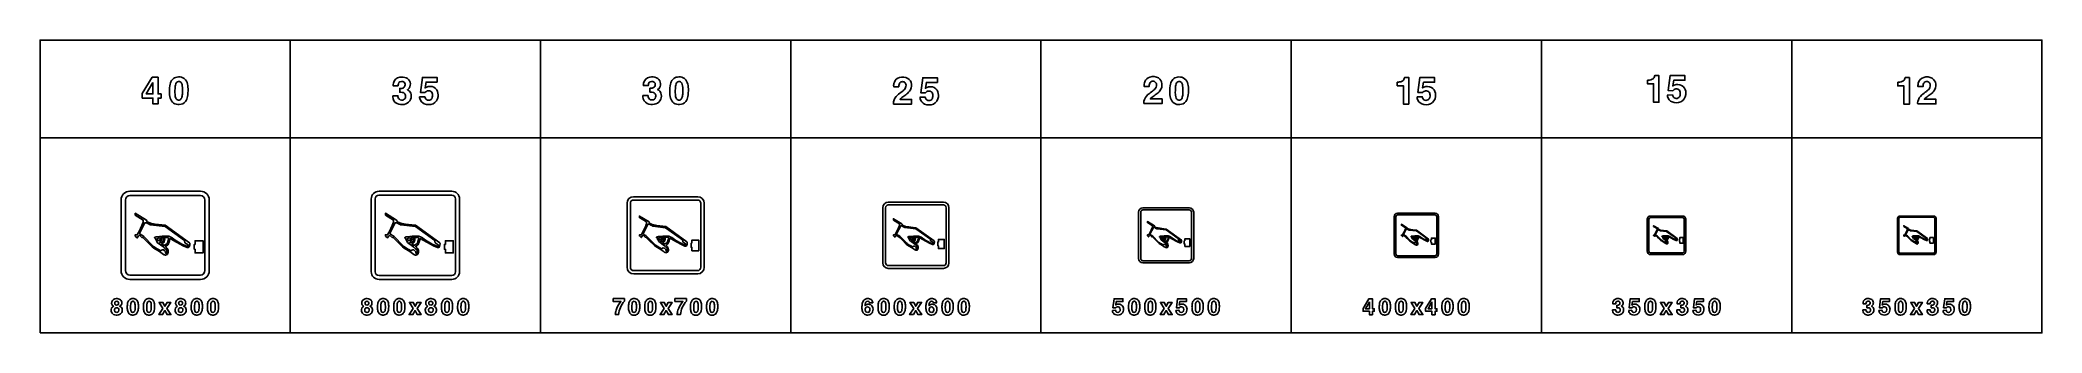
# Model space of a CAD drawing. Extents: x 0 to 18160, y 0 to 2655.
import ezdxf

# ---------------------------------------------------------------- set-up
doc = ezdxf.new("R2010")
doc.units = 0
doc.header["$MEASUREMENT"] = 0

msp = doc.modelspace()

# ---------------------------------------------------------------- linework, layer by layer
for points in [[(0, 1770), (2270, 1770), (2270, 2655), (0, 2655)], [(2270, 1770), (4540, 1770), (4540, 2655), (2270, 2655)], [(4540, 1770), (6810, 1770), (6810, 2655), (4540, 2655)], [(6810, 1770), (9080, 1770), (9080, 2655), (6810, 2655)], [(9080, 1770), (11350, 1770), (11350, 2655), (9080, 2655)], [(11350, 1770), (13620, 1770), (13620, 2655), (11350, 2655)], [(13620, 1770), (15890, 1770), (15890, 2655), (13620, 2655)], [(15890, 1770), (18160, 1770), (18160, 2655), (15890, 2655)], [(927.496, 2171.35), (1017.9, 2317.79), (1070.98, 2317.79), (1070.98, 2166.57), (1097.95, 2166.57), (1097.95, 2128.53), (1070.98, 2128.53), (1070.98, 2076.28), (1023.46, 2076.28), (1023.46, 2128.53), (927.496, 2128.53)], [(1023.46, 2269.13), (963.474, 2166.57), (1023.46, 2166.57)], [(0, 0), (2270, 0), (2270, 1770), (0, 1770)], [(2270, 0), (4540, 0), (4540, 1770), (2270, 1770)], [(4540, 0), (6810, 0), (6810, 1770), (4540, 1770)], [(6810, 0), (9080, 0), (9080, 1770), (6810, 1770)], [(9080, 0), (11350, 0), (11350, 1770), (9080, 1770)], [(11350, 0), (13620, 0), (13620, 1770), (11350, 1770)], [(13620, 0), (15890, 0), (15890, 1770), (13620, 1770)], [(15890, 0), (18160, 0), (18160, 1770), (15890, 1770)], [(1406.82, 802.991), (1406.82, 836.201), (1478.27, 836.201), (1478.27, 724.718), (1406.82, 724.718), (1406.82, 758.962), (1398.96, 758.962), (1398.96, 802.991)], [(3676.82, 802.991), (3676.82, 836.201), (3748.27, 836.201), (3748.27, 724.718), (3676.82, 724.718), (3676.82, 758.962), (3668.96, 758.962), (3668.96, 802.991)], [(5912.83, 813.236), (5912.83, 842.292), (5975.35, 842.292), (5975.35, 744.749), (5912.83, 744.749), (5912.83, 774.712), (5905.96, 774.712), (5905.96, 813.236)], [(8148.85, 823.482), (8148.85, 848.387), (8202.44, 848.387), (8202.44, 764.778), (8148.85, 764.778), (8148.85, 790.461), (8142.96, 790.461), (8142.96, 823.482)], [(10384.9, 833.753), (10384.9, 854.507), (10429.6, 854.507), (10429.6, 784.833), (10384.9, 784.833), (10384.9, 806.236), (10380, 806.236), (10380, 833.753)], [(12620.9, 844.025), (12620.9, 860.628), (12656.6, 860.628), (12656.6, 804.889), (12620.9, 804.889), (12620.9, 822.011), (12617, 822.011), (12617, 844.025)], [(14873.9, 849.147), (14873.9, 863.675), (14905.2, 863.675), (14905.2, 814.903), (14873.9, 814.903), (14873.9, 829.885), (14870.5, 829.885), (14870.5, 849.147)], [(17143.9, 849.147), (17143.9, 863.675), (17175.2, 863.675), (17175.2, 814.903), (17143.9, 814.903), (17143.9, 829.885), (17140.5, 829.885), (17140.5, 849.147)], [(1115.2, 221.769), (1080.08, 276.319), (1114.84, 276.319), (1133.11, 242.267), (1151.83, 276.319), (1185.98, 276.319), (1150.44, 222.29), (1186.95, 166.272), (1152.4, 166.272), (1132.54, 202.362), (1112.14, 166.272), (1077.99, 166.272)], [(3385.19, 221.769), (3350.07, 276.319), (3384.84, 276.319), (3403.11, 242.267), (3421.83, 276.319), (3455.97, 276.319), (3420.43, 222.29), (3456.95, 166.271), (3422.4, 166.271), (3402.54, 202.361), (3382.14, 166.271), (3347.99, 166.271)], [(5662.41, 221.386), (5627.29, 275.936), (5662.06, 275.936), (5680.33, 241.884), (5699.05, 275.936), (5733.19, 275.936), (5697.65, 221.908), (5734.17, 165.889), (5699.62, 165.889), (5679.76, 201.979), (5659.35, 165.889), (5625.21, 165.889)], [(7925.79, 221.522), (7890.67, 276.072), (7925.43, 276.072), (7943.7, 242.02), (7962.42, 276.072), (7996.57, 276.072), (7961.03, 222.044), (7997.54, 166.025), (7962.99, 166.025), (7943.13, 202.115), (7922.73, 166.025), (7888.58, 166.025)], [(10198.2, 221.797), (10163.1, 276.346), (10197.9, 276.346), (10216.2, 242.294), (10234.9, 276.346), (10269, 276.346), (10233.5, 222.318), (10270, 166.299), (10235.4, 166.299), (10215.6, 202.389), (10195.2, 166.299), (10161, 166.299)], [(12001, 222.096), (12055.2, 309.963), (12087.1, 309.963), (12087.1, 219.228), (12103.3, 219.228), (12103.3, 196.408), (12087.1, 196.408), (12087.1, 165.058), (12058.6, 165.058), (12058.6, 196.408), (12001, 196.408)], [(12058.6, 280.769), (12022.6, 219.228), (12058.6, 219.228)], [(12472.5, 221.797), (12437.4, 276.346), (12472.2, 276.346), (12490.5, 242.294), (12509.2, 276.346), (12543.3, 276.346), (12507.8, 222.318), (12544.3, 166.299), (12509.7, 166.299), (12489.9, 202.389), (12469.5, 166.299), (12435.3, 166.299)], [(12569, 222.114), (12623.3, 309.981), (12655.1, 309.981), (12655.1, 219.246), (12671.3, 219.246), (12671.3, 196.426), (12655.1, 196.426), (12655.1, 165.076), (12626.6, 165.076), (12626.6, 196.426), (12569, 196.426)], [(12626.6, 280.786), (12590.6, 219.246), (12626.6, 219.246)], [(14734.2, 221.783), (14699.1, 276.332), (14733.9, 276.332), (14752.1, 242.28), (14770.8, 276.332), (14805, 276.332), (14769.4, 222.304), (14806, 166.285), (14771.4, 166.285), (14751.6, 202.375), (14731.2, 166.285), (14697, 166.285)], [(17004.2, 221.783), (16969.1, 276.332), (17003.9, 276.332), (17022.1, 242.28), (17040.8, 276.332), (17075, 276.332), (17039.4, 222.304), (17076, 166.285), (17041.4, 166.285), (17021.6, 202.375), (17001.2, 166.285), (16967, 166.285)]]:
    msp.add_lwpolyline(points, close=True)
for points in [[(1173.29, 2191.65, -0.0563084), (1179.33, 2254.48, -0.130301), (1201.53, 2298.28, -0.174843), (1243.35, 2319.69, -0.147552), (1296.47, 2313.05, -0.192146), (1333.28, 2269.88, -0.0833996), (1342.52, 2212.85, -0.0545507), (1337.51, 2142.08, -0.116773), (1318.43, 2098, -0.221099), (1263.57, 2070.32, -0.162564), (1212.11, 2082.84, -0.174743), (1180.84, 2128.26, -0.0640867), (1173.37, 2186.95)], [(1224.67, 2161.12, 0.0124589), (1225.19, 2154.8, 0.0668192), (1230.8, 2129.4, 0.615362), (1281.7, 2123.79, 0.0726881), (1287.15, 2136.83, 0.0588562), (1291.85, 2174.11, 0.0389037), (1290.23, 2241.09, 0.084671), (1283.64, 2264.43, 0.156013), (1272.18, 2276.6, 0.143208), (1256.47, 2279.56, 0.172584), (1240.71, 2273.36, 0.132565), (1230.76, 2257.8, 0.0498315), (1226.21, 2236.08, 0.0368731)], [(3199.84, 2150.87), (3246.2, 2150.87, 0.0411845), (3248.26, 2135.66, 0.335066), (3278.75, 2110.39, 0.276505), (3310.74, 2124.92, 0.158203), (3316.31, 2145.65, 0.0878221), (3313.34, 2161.57, 0.217575), (3294.82, 2178.43, 0.0882727), (3273.57, 2181.55), (3262.75, 2181.55), (3262.75, 2216.82, 0.0282129), (3282.34, 2217.42, 0.50028), (3309.31, 2262.91, 0.235001), (3290.79, 2277.96, 0.165496), (3265.12, 2275.67, 0.220849), (3250.9, 2259.12, 0.055705), (3248.02, 2240.92), (3203.2, 2240.92, -0.0488003), (3204.97, 2263.51, -0.30773), (3262.59, 2318.01, -0.146685), (3322.07, 2312.08, -0.469869), (3348.61, 2219.31, -0.0891152), (3336.57, 2207.54), (3332.3, 2204.54, -0.0245333), (3343.48, 2198.14, -0.202429), (3365.75, 2161.45, -0.422325), (3303.08, 2072, -0.154301), (3238.98, 2079.19, -0.287878), (3199.96, 2139.89, -0.0143877)], [(3442.43, 2139.57), (3489.39, 2141.35, 0.0452719), (3495.79, 2125.12, 0.0567733), (3500.53, 2118.25, 0.070207), (3504.95, 2114.77, 0.264984), (3540.97, 2112.87, 0.20748), (3558.38, 2135.98, 0.147389), (3557.24, 2174.01, 0.308532), (3527.86, 2195.42, 0.215743), (3498.08, 2185.19, 0.028781), (3492.71, 2178.95), (3450.09, 2180.96), (3467.91, 2315.64), (3601.95, 2315.64), (3601.95, 2273.77), (3501.51, 2273.77), (3492.55, 2221.76, -0.0211252), (3505.46, 2229.3, -0.121371), (3538.8, 2235.15, -0.244671), (3598.59, 2203.2, -0.173069), (3610.16, 2144.07, -0.256779), (3564.98, 2078.08, -0.199585), (3485.44, 2077.01, -0.245625), (3445.16, 2125.91, -0.0170062)], [(5469.08, 2152.29), (5515.45, 2152.29, 0.0411845), (5517.5, 2137.08, 0.335066), (5547.99, 2111.8, 0.276505), (5579.98, 2126.34, 0.158203), (5585.55, 2147.07, 0.0878221), (5582.59, 2162.99, 0.217575), (5564.07, 2179.85, 0.0882727), (5542.82, 2182.97), (5532, 2182.97), (5532, 2218.24, 0.0282129), (5551.59, 2218.83, 0.50028), (5578.56, 2264.33, 0.235001), (5560.04, 2279.38, 0.165496), (5534.37, 2277.09, 0.220849), (5520.15, 2260.54, 0.055705), (5517.27, 2242.33), (5472.44, 2242.33, -0.0488003), (5474.22, 2264.92, -0.30773), (5531.84, 2319.43, -0.146685), (5591.32, 2313.5, -0.469869), (5617.86, 2220.73, -0.0891152), (5605.81, 2208.96), (5601.55, 2205.96, -0.0245333), (5612.72, 2199.56, -0.202429), (5635, 2162.87, -0.422325), (5572.32, 2073.41, -0.154301), (5508.22, 2080.6, -0.287878), (5469.2, 2141.31, -0.0143877)], [(5711.68, 2191.65, -0.0563084), (5717.72, 2254.48, -0.130301), (5739.91, 2298.28, -0.174843), (5781.74, 2319.69, -0.147552), (5834.86, 2313.05, -0.192146), (5871.67, 2269.88, -0.0833996), (5880.91, 2212.85, -0.0545507), (5875.89, 2142.08, -0.116773), (5856.82, 2098, -0.221099), (5801.96, 2070.32, -0.162564), (5750.5, 2082.84, -0.174743), (5719.22, 2128.26, -0.0640867), (5711.76, 2186.95)], [(5763.06, 2161.12, 0.0124589), (5763.57, 2154.8, 0.0668192), (5769.18, 2129.4, 0.615362), (5820.09, 2123.79, 0.0726881), (5825.54, 2136.83, 0.0588562), (5830.24, 2174.11, 0.0389037), (5828.62, 2241.09, 0.084671), (5822.02, 2264.43, 0.156013), (5810.57, 2276.6, 0.143208), (5794.85, 2279.56, 0.172584), (5779.09, 2273.36, 0.132565), (5769.14, 2257.8, 0.0498315), (5764.6, 2236.08, 0.0368731)], [(7741.06, 2074.79, -0.0640343), (7742.32, 2095.72, -0.161687), (7778.14, 2156.27, -0.0283718), (7819.97, 2188.65, 0.0545111), (7840.86, 2206.58, 0.192461), (7855.83, 2246.12, 0.234238), (7842.24, 2272.5, 0.196223), (7816.93, 2277.28, 0.252425), (7795.01, 2260.1, 0.0856617), (7790.86, 2243.08, 0.0202329), (7790.15, 2231.39), (7743.51, 2231.39, -0.0983795), (7749.55, 2272.7, -0.245047), (7795.72, 2315.83, -0.207102), (7872.69, 2307.49, -0.233443), (7905.15, 2255.16, -0.20961), (7886.99, 2190.98, -0.0785124), (7853.06, 2159.51, 0.0107372), (7817.24, 2133.72, 0.0665092), (7801.37, 2117.68), (7905.86, 2117.68), (7905.86, 2074.79)], [(7981.21, 2136.73), (8028.17, 2138.5, 0.0452719), (8034.56, 2122.27, 0.0567733), (8039.3, 2115.4, 0.070207), (8043.73, 2111.92, 0.264984), (8079.74, 2110.03, 0.20748), (8097.16, 2133.13, 0.147389), (8096.02, 2171.17, 0.308532), (8066.63, 2192.57, 0.215743), (8036.85, 2182.34, 0.028781), (8031.48, 2176.1), (7988.87, 2178.12), (8006.68, 2312.79), (8140.72, 2312.79), (8140.72, 2270.93), (8040.29, 2270.93), (8031.33, 2218.92, -0.0211252), (8044.24, 2226.46, -0.121371), (8077.57, 2232.3, -0.244671), (8137.37, 2200.35, -0.173069), (8148.94, 2141.23, -0.256779), (8103.76, 2075.23, -0.199585), (8024.22, 2074.17, -0.245625), (7983.93, 2123.06, -0.0170062)], [(10012.9, 2078.85, -0.0640343), (10014.2, 2099.78, -0.161687), (10050, 2160.33, -0.0283718), (10091.8, 2192.71, 0.0545111), (10112.7, 2210.64, 0.192461), (10127.7, 2250.18, 0.234238), (10114.1, 2276.56, 0.196223), (10088.8, 2281.34, 0.252425), (10066.8, 2264.16, 0.0856617), (10062.7, 2247.14, 0.0202329), (10062, 2235.45), (10015.3, 2235.45, -0.0983795), (10021.4, 2276.76, -0.245047), (10067.6, 2319.89, -0.207102), (10144.5, 2311.55, -0.233443), (10177, 2259.22, -0.20961), (10158.8, 2195.04, -0.0785124), (10124.9, 2163.57, 0.0107372), (10089.1, 2137.78, 0.0665092), (10073.2, 2121.74), (10177.7, 2121.74), (10177.7, 2078.85)], [(10247.9, 2191.49, -0.0563084), (10253.9, 2254.32, -0.130301), (10276.1, 2298.12, -0.174843), (10317.9, 2319.53, -0.147552), (10371, 2312.9, -0.192146), (10407.8, 2269.73, -0.0833996), (10417.1, 2212.7, -0.0545507), (10412.1, 2141.92, -0.116773), (10393, 2097.85, -0.221099), (10338.1, 2070.16, -0.162564), (10286.7, 2082.68, -0.174743), (10255.4, 2128.1, -0.0640867), (10247.9, 2186.79)], [(10299.2, 2160.96, 0.0124589), (10299.8, 2154.64, 0.0668192), (10305.4, 2129.25, 0.615362), (10356.3, 2123.64, 0.0726881), (10361.7, 2136.67, 0.0588562), (10366.4, 2173.95, 0.0389037), (10364.8, 2240.94, 0.084671), (10358.2, 2264.28, 0.156013), (10346.8, 2276.44, 0.143208), (10331, 2279.4, 0.172584), (10315.3, 2273.2, 0.132565), (10305.3, 2257.64, 0.0498315), (10300.8, 2235.92, 0.0368731)], [(12310.9, 2274.45), (12324.1, 2274.45, 0.0261527), (12330.1, 2275.12, 0.0824327), (12354.9, 2282.34, 0.211118), (12374.9, 2306.08, 0.0230957), (12377.6, 2315.99), (12415.7, 2315.99), (12415.7, 2074.01), (12367.1, 2074.01), (12367.1, 2241.03), (12310.9, 2241.03)], [(12491, 2139), (12538, 2140.78, 0.0452719), (12544.4, 2124.55, 0.0567733), (12549.1, 2117.67, 0.070207), (12553.5, 2114.2, 0.264984), (12589.6, 2112.3, 0.20748), (12607, 2135.41, 0.147389), (12605.8, 2173.44, 0.308532), (12576.4, 2194.85, 0.215743), (12546.7, 2184.62, 0.028781), (12541.3, 2178.38), (12498.7, 2180.39), (12516.5, 2315.07), (12650.5, 2315.07), (12650.5, 2273.2), (12550.1, 2273.2), (12541.1, 2221.19, -0.0211252), (12554.1, 2228.73, -0.121371), (12587.4, 2234.58, -0.244671), (12647.2, 2202.63, -0.173069), (12658.8, 2143.5, -0.256779), (12613.6, 2077.51, -0.199585), (12534, 2076.44, -0.245625), (12493.7, 2125.34, -0.0170062)], [(14580.9, 2291.94), (14594, 2291.94, 0.0261527), (14600.1, 2292.61, 0.0824327), (14624.9, 2299.84, 0.211118), (14644.9, 2323.58, 0.0230957), (14647.6, 2333.49), (14685.7, 2333.49), (14685.7, 2091.51), (14637.1, 2091.51), (14637.1, 2258.53), (14580.9, 2258.53)], [(14761, 2156.5), (14808, 2158.28, 0.0452719), (14814.4, 2142.04, 0.0567733), (14819.1, 2135.17, 0.070207), (14823.5, 2131.7, 0.264984), (14859.6, 2129.8, 0.20748), (14877, 2152.9, 0.147389), (14875.8, 2190.94, 0.308532), (14846.4, 2212.34, 0.215743), (14816.7, 2202.11, 0.028781), (14811.3, 2195.87), (14768.7, 2197.89), (14786.5, 2332.56), (14920.5, 2332.56), (14920.5, 2290.7), (14820.1, 2290.7), (14811.1, 2238.69, -0.0211252), (14824, 2246.23, -0.121371), (14857.4, 2252.08, -0.244671), (14917.2, 2220.12, -0.173069), (14928.7, 2161, -0.256779), (14883.6, 2095.01, -0.199585), (14804, 2093.94, -0.245625), (14763.7, 2142.83, -0.0170062)], [(16852.4, 2273.43), (16865.5, 2273.43, 0.0261527), (16871.5, 2274.1, 0.0824327), (16896.4, 2281.32, 0.211118), (16916.4, 2305.06, 0.0230957), (16919, 2314.97), (16957.1, 2314.97), (16957.1, 2072.99), (16908.5, 2072.99), (16908.5, 2240.01), (16852.4, 2240.01)], [(17032.5, 2075.98, -0.0640343), (17033.8, 2096.92, -0.161687), (17069.6, 2157.46, -0.0283718), (17111.4, 2189.85, 0.0545111), (17132.3, 2207.78, 0.192461), (17147.3, 2247.31, 0.234238), (17133.7, 2273.69, 0.196223), (17108.4, 2278.47, 0.252425), (17086.4, 2261.29, 0.0856617), (17082.3, 2244.27, 0.0202329), (17081.6, 2232.58), (17034.9, 2232.58, -0.0983795), (17041, 2273.89, -0.245047), (17087.1, 2317.02, -0.207102), (17164.1, 2308.69, -0.233443), (17196.6, 2256.36, -0.20961), (17178.4, 2192.18, -0.0785124), (17144.5, 2160.7, 0.0107372), (17108.7, 2134.91, 0.0665092), (17092.8, 2118.88), (17197.3, 2118.88), (17197.3, 2075.98)], [(815, 485, -0.414213), (735, 565), (735, 1205, -0.414213), (815, 1285), (1455, 1285, -0.414213), (1535, 1205), (1535, 565, -0.414213), (1455, 485)], [(3075, 485.001, -0.414213), (3005, 555.001), (3005, 1215, -0.414213), (3075, 1285), (3735, 1285, -0.414213), (3805, 1215), (3805, 555.001, -0.414213), (3735, 485.001)], [(815, 525), (1455, 525, 0.414213), (1495, 565), (1495, 1205, 0.414213), (1455, 1245), (815, 1245, 0.414213), (775, 1205), (775, 565, 0.414213)], [(3075, 520.001), (3735, 520.001, 0.414213), (3770, 555.001), (3770, 1215, 0.414213), (3735, 1250), (3075, 1250, 0.414213), (3040, 1215), (3040, 555.001, 0.414213)], [(5385, 535, -0.414213), (5325, 595), (5325, 1175, -0.414213), (5385, 1235), (5965, 1235, -0.414213), (6025, 1175), (6025, 595, -0.414213), (5965, 535)], [(5385, 565), (5965, 565, 0.414213), (5995, 595), (5995, 1175, 0.414213), (5965, 1205), (5385, 1205, 0.414213), (5355, 1175), (5355, 595, 0.414213)], [(7695, 585.001, -0.414213), (7645, 635.001), (7645, 1135, -0.414213), (7695, 1185), (8195, 1185, -0.414213), (8245, 1135), (8245, 635.001, -0.414213), (8195, 585.001)], [(7695, 610.001), (8195, 610.001, 0.414213), (8220, 635.001), (8220, 1135, 0.414213), (8195, 1160), (7695, 1160, 0.414213), (7670, 1135), (7670, 635.001, 0.414213)], [(10005, 635.001, -0.414213), (9965, 675.001), (9965, 1095, -0.414213), (10005, 1135), (10425, 1135, -0.414213), (10465, 1095), (10465, 675.001, -0.414213), (10425, 635.001)], [(10005, 655.001), (10425, 655.001, 0.414213), (10445, 675.001), (10445, 1095, 0.414213), (10425, 1115), (10005, 1115, 0.414213), (9985, 1095), (9985, 675.001, 0.414213)], [(1033.65, 767.504), (1018.63, 779.401), (968.84, 828.411), (930.47, 866.701), (926.66, 862.9), (901.43, 886.321), (898.9, 883.681, 0.102257), (893.37, 878.841, 0.0521998), (881.39, 861.561), (863.38, 878.741), (863.38, 889.78), (882.15, 889.78), (884.43, 892.78, 0.0270005), (936.66, 1002.81), (936.34, 1023.22), (863.38, 1068.64), (863.38, 1084.44), (964.84, 1023.22, -0.0703591), (965.21, 1021.69, 0.207423), (972.66, 1008.41, 0.0682738), (1003.18, 994.52, 0.0197037), (1014.42, 991.751, 0.0235696), (1073.44, 982.77), (1136.32, 975.731), (1356.44, 816.64, -0.105478), (1358.01, 812.9, -0.131951), (1359.1, 807.071, -0.0445098), (1354.98, 782.671, -0.322065), (1344.71, 774.164, -0.0348003), (1335.14, 774.176), (1298.45, 789.491), (1210.42, 839.291, 0.03052), (1198.26, 845.101, -0.0611464), (1191.45, 849.691, 0.122461), (1181.65, 854.041, 0.102476), (1178.78, 853.851, -0.0527704), (1170.38, 827.38), (1161.46, 802.491, -0.071887), (1159.77, 798.811, -0.120432), (1158.2, 797.321, 0.0412558), (1138.8, 784.041, 0.134215), (1140.84, 780.071, 0.0394097), (1146.31, 774.971, -0.0460718), (1148.5, 772.84, -0.144906), (1163.63, 735.866), (1163.29, 731.753), (1157.69, 714.861), (1153.48, 710.162, -0.00703082), (1137.61, 704.504, -0.130117), (1130.7, 706.974, 0.0483298), (1128.87, 708.151, -0.118815), (1119.63, 711.9), (1108.21, 720.162), (1083.94, 736.817)], [(1180.44, 870.291), (1199.42, 861.571, 0.0583586), (1317.13, 791.241, 0.0497542), (1343.64, 785.381, 0.145632), (1344.79, 786.161, 0.137733), (1345.93, 789.181, 0.155572), (1345.25, 794.231, 0.0478972), (1342.27, 797.221), (1314.16, 817.88, -0.0397398), (1313.25, 820.581, -0.041534), (1313.01, 823.491, 0.0884835), (1312.33, 826.301, -0.0725076), (1311.87, 828.4), (1310.73, 837.221), (1134.73, 963.441), (1002.62, 980.461), (999.87, 980.791, -0.0205978), (982.96, 990.231, 0.0252616), (978.62, 992.671), (964.9, 999.351), (951.64, 999.411), (905.01, 908.951), (904.62, 905.681), (904.61, 899.341), (918.65, 887.9), (927.96, 883.811), (941.12, 873.551), (1019.79, 792.211), (1030.73, 782.751), (1063.87, 762.15), (1067.76, 759.883, 0.0230699), (1094.05, 745.794, 0.247402), (1096.79, 745.865, 0.0938223), (1098.84, 747.899, -0.0416162), (1102.05, 751.462, -0.20902), (1120.1, 753.042, -0.0697294), (1122.16, 752.08, -0.098621), (1136.79, 737.497, -0.137085), (1138.39, 733.384, -0.0225522), (1138.84, 726.274, 0.08651), (1139.53, 721.748, 0.367686), (1144.1, 719.008, 0.177392), (1149.36, 721.884, 0.246981), (1150.96, 727.327, -0.0680843), (1150.73, 732.491, 0.0559812), (1150.5, 741.91, 0.114214), (1147.76, 751.417, 0.0105889), (1144.79, 755.302, -0.0442851), (1141.59, 759.599, -0.0319665), (1121.47, 777.341), (1063.87, 821.221, -0.0121777), (1046.5, 857.15, -0.00955876), (1042.62, 859.03, -0.0895042), (1039.42, 861.291, -0.198237), (1038.73, 863.121, -0.151763), (1039.42, 864.65, -0.128941), (1044.9, 868.831, -0.0134721), (1060.21, 872.121), (1107.14, 876.551), (1166.91, 875.791)], [(3303.65, 767.504), (3288.63, 779.401), (3238.84, 828.411), (3200.47, 866.701), (3196.66, 862.9), (3171.43, 886.321), (3168.9, 883.681, 0.102257), (3163.37, 878.841, 0.0521998), (3151.39, 861.561), (3133.38, 878.741), (3133.38, 889.78), (3152.15, 889.78), (3154.43, 892.78, 0.0270005), (3206.66, 1002.81), (3206.34, 1023.22), (3133.38, 1068.64), (3133.38, 1084.44), (3234.84, 1023.22, -0.0703591), (3235.21, 1021.69, 0.207423), (3242.66, 1008.41, 0.0682738), (3273.18, 994.52, 0.0197037), (3284.42, 991.751, 0.0235696), (3343.44, 982.77), (3406.32, 975.731), (3626.44, 816.64, -0.105478), (3628.01, 812.9, -0.131951), (3629.1, 807.071, -0.0445098), (3624.98, 782.671, -0.322065), (3614.71, 774.164, -0.0348003), (3605.14, 774.176), (3568.45, 789.491), (3480.42, 839.291, 0.03052), (3468.26, 845.101, -0.0611464), (3461.45, 849.691, 0.122461), (3451.65, 854.041, 0.102476), (3448.78, 853.851, -0.0527704), (3440.38, 827.38), (3431.46, 802.491, -0.071887), (3429.77, 798.811, -0.120432), (3428.2, 797.321, 0.0412558), (3408.8, 784.041, 0.134215), (3410.84, 780.071, 0.0394097), (3416.31, 774.971, -0.0460718), (3418.5, 772.84, -0.144906), (3433.63, 735.866), (3433.29, 731.753), (3427.69, 714.861), (3423.48, 710.162, -0.00703082), (3407.61, 704.504, -0.130117), (3400.7, 706.974, 0.0483298), (3398.87, 708.151, -0.118815), (3389.63, 711.9), (3378.21, 720.162), (3353.94, 736.817)], [(3450.44, 870.291), (3469.42, 861.571, 0.0583586), (3587.13, 791.241, 0.0497542), (3613.64, 785.381, 0.145632), (3614.79, 786.161, 0.137733), (3615.93, 789.181, 0.155572), (3615.25, 794.231, 0.0478972), (3612.27, 797.221), (3584.16, 817.88, -0.0397398), (3583.25, 820.581, -0.041534), (3583.01, 823.491, 0.0884835), (3582.33, 826.301, -0.0725076), (3581.87, 828.4), (3580.73, 837.221), (3404.73, 963.441), (3272.62, 980.461), (3269.87, 980.791, -0.0205978), (3252.96, 990.231, 0.0252616), (3248.62, 992.671), (3234.9, 999.351), (3221.64, 999.411), (3175.01, 908.951), (3174.62, 905.681), (3174.61, 899.341), (3188.65, 887.9), (3197.96, 883.811), (3211.12, 873.551), (3289.79, 792.211), (3300.73, 782.751), (3333.87, 762.15), (3337.76, 759.883, 0.0230699), (3364.05, 745.794, 0.247402), (3366.79, 745.865, 0.0938223), (3368.84, 747.899, -0.0416162), (3372.05, 751.462, -0.20902), (3390.1, 753.042, -0.0697294), (3392.16, 752.08, -0.098621), (3406.79, 737.497, -0.137085), (3408.39, 733.384, -0.0225522), (3408.84, 726.274, 0.08651), (3409.53, 721.748, 0.367686), (3414.1, 719.008, 0.177392), (3419.36, 721.884, 0.246981), (3420.96, 727.327, -0.0680843), (3420.73, 732.491, 0.0559812), (3420.5, 741.91, 0.114214), (3417.76, 751.417, 0.0105889), (3414.79, 755.302, -0.0442851), (3411.59, 759.599, -0.0319665), (3391.47, 777.341), (3333.87, 821.221, -0.0121777), (3316.5, 857.15, -0.00955876), (3312.62, 859.03, -0.0895042), (3309.42, 861.291, -0.198237), (3308.73, 863.121, -0.151763), (3309.42, 864.65, -0.128941), (3314.9, 868.831, -0.0134721), (3330.21, 872.121), (3377.14, 876.551), (3436.91, 875.791)], [(5586.31, 782.186), (5573.17, 792.595), (5529.6, 835.479), (5496.03, 868.984), (5492.7, 865.655), (5470.62, 886.155), (5468.41, 883.842, 0.102257), (5463.57, 879.602, 0.0521998), (5453.09, 864.482), (5437.33, 879.522), (5437.33, 889.182), (5453.75, 889.182), (5455.75, 891.802, 0.0270005), (5501.45, 988.082), (5501.17, 1005.94), (5437.33, 1045.68), (5437.33, 1059.5), (5526.11, 1005.94, -0.0703591), (5526.43, 1004.6, 0.207423), (5532.95, 992.982, 0.0682738), (5559.65, 980.822, 0.0197037), (5569.49, 978.402, 0.0235696), (5621.13, 970.542), (5676.15, 964.382), (5868.75, 825.184, -0.105478), (5870.13, 821.908, -0.131951), (5871.08, 816.808, -0.0445098), (5867.47, 795.456, -0.322065), (5858.49, 788.013, -0.0348003), (5850.12, 788.024), (5818.01, 801.423), (5740.99, 845.002, 0.03052), (5730.35, 850.082, -0.0611464), (5724.39, 854.102, 0.122461), (5715.81, 857.902, 0.102476), (5713.3, 857.743, -0.0527704), (5705.95, 834.582), (5698.15, 812.802, -0.071887), (5696.67, 809.58, -0.120432), (5695.29, 808.274, 0.0412558), (5678.32, 796.659, 0.134215), (5680.11, 793.182, 0.0394097), (5684.89, 788.722, -0.0460718), (5686.8, 786.855, -0.144906), (5700.05, 754.502), (5699.75, 750.904), (5694.85, 736.124), (5691.17, 732.012, -0.00703082), (5677.28, 727.061, -0.130117), (5671.23, 729.222, 0.0483298), (5669.63, 730.252, -0.118815), (5661.55, 733.532), (5651.55, 740.762), (5630.32, 755.335)], [(5714.76, 872.126), (5731.36, 864.492, 0.0583586), (5834.36, 802.952, 0.0497542), (5857.56, 797.832, 0.145632), (5858.56, 798.509, 0.137733), (5859.56, 801.15, 0.155572), (5858.96, 805.572, 0.0478972), (5856.36, 808.19), (5831.76, 826.27, -0.0397398), (5830.96, 828.63, -0.041534), (5830.76, 831.172, 0.0884835), (5830.16, 833.63, -0.0725076), (5829.76, 835.472), (5828.76, 843.19), (5674.76, 953.63), (5559.16, 968.52), (5556.76, 968.81, -0.0205978), (5541.96, 977.07, 0.0252616), (5538.16, 979.207), (5526.16, 985.051), (5514.56, 985.103), (5473.76, 905.952), (5473.41, 903.089), (5473.4, 897.544), (5485.69, 887.531), (5493.83, 883.957), (5505.35, 874.978), (5574.18, 803.806), (5583.76, 795.524), (5612.76, 777.502), (5616.16, 775.518, 0.0230699), (5639.16, 763.19, 0.247402), (5641.56, 763.252, 0.0938223), (5643.36, 765.031, -0.0416162), (5646.16, 768.15, -0.20902), (5661.96, 769.531, -0.0697294), (5663.76, 768.69, -0.098621), (5676.56, 755.93, -0.137085), (5677.96, 752.332, -0.0225522), (5678.36, 746.11, 0.08651), (5678.96, 742.15, 0.367686), (5682.96, 739.752, 0.177392), (5687.56, 742.27, 0.246981), (5688.96, 747.031, -0.0680843), (5688.76, 751.55, 0.0559812), (5688.56, 759.791, 0.114214), (5686.16, 768.11, 0.0105889), (5683.56, 771.509, -0.0442851), (5680.76, 775.27, -0.0319665), (5663.16, 790.791), (5612.76, 829.19, -0.0121777), (5597.56, 860.63, -0.00955876), (5594.16, 862.27, -0.0895042), (5591.36, 864.252, -0.198237), (5590.76, 865.85, -0.151763), (5591.36, 867.19, -0.128941), (5596.16, 870.85, -0.0134721), (5609.56, 873.729), (5650.62, 877.602), (5702.92, 876.936)], [(7868.98, 796.867), (7857.71, 805.79), (7820.37, 842.547), (7791.59, 871.265), (7788.73, 868.412), (7769.81, 885.984), (7767.92, 884.001, 0.102257), (7763.77, 880.367, 0.0521998), (7754.78, 867.407), (7741.28, 880.298), (7741.28, 888.578), (7755.35, 888.578), (7757.06, 890.824, 0.0270005), (7796.23, 973.35), (7795.99, 988.658), (7741.28, 1022.72), (7741.28, 1034.57), (7817.37, 988.658, -0.0703591), (7817.65, 987.51, 0.207423), (7823.23, 977.55, 0.0682738), (7846.12, 967.127, 0.0197037), (7854.56, 965.052, 0.0235696), (7898.82, 958.316), (7945.98, 953.036), (8111.07, 833.723, -0.105478), (8112.25, 830.915, -0.131951), (8113.06, 826.543, -0.0445098), (8109.97, 808.241, -0.322065), (8102.27, 801.862, -0.0348003), (8095.1, 801.871), (8067.57, 813.357), (8001.56, 850.71, 0.03052), (7992.44, 855.064, -0.0611464), (7987.33, 858.51, 0.122461), (7979.97, 861.767, 0.102476), (7977.83, 861.63, -0.0527704), (7971.52, 841.779), (7964.84, 823.11, -0.071887), (7963.57, 820.348, -0.120432), (7962.39, 819.228, 0.0412558), (7947.84, 809.273, 0.134215), (7949.37, 806.293, 0.0394097), (7953.47, 802.47, -0.0460718), (7955.11, 800.869, -0.144906), (7966.46, 773.139), (7966.21, 770.055), (7962, 757.385), (7958.85, 753.861, -0.00703082), (7946.95, 749.617, -0.130117), (7941.76, 751.47, 0.0483298), (7940.39, 752.353, -0.118815), (7933.46, 755.164), (7924.89, 761.361), (7906.7, 773.852)], [(7979.07, 873.959), (7993.3, 867.415, 0.0583586), (8081.59, 814.667, 0.0497542), (8101.47, 810.278, 0.145632), (8102.33, 810.859, 0.137733), (8103.19, 813.122, 0.155572), (8102.67, 816.912, 0.0478972), (8100.44, 819.156), (8079.36, 834.653, -0.0397398), (8078.67, 836.676, -0.041534), (8078.5, 838.855, 0.0884835), (8077.99, 840.962, -0.0725076), (8077.64, 842.541), (8076.78, 849.156), (7944.78, 943.819), (7845.7, 956.582), (7843.64, 956.831, -0.0205978), (7830.96, 963.911, 0.0252616), (7827.7, 965.743), (7817.42, 970.752), (7807.47, 970.797), (7772.5, 902.952), (7772.2, 900.499), (7772.2, 895.746), (7782.72, 887.163), (7789.71, 884.1), (7799.58, 876.404), (7858.58, 815.399), (7866.78, 808.3), (7891.64, 792.852), (7894.56, 791.152, 0.0230699), (7914.27, 780.585, 0.247402), (7916.33, 780.638, 0.0938223), (7917.87, 782.164, -0.0416162), (7920.27, 784.836, -0.20902), (7933.82, 786.021, -0.0697294), (7935.36, 785.299, -0.098621), (7946.33, 774.362, -0.137085), (7947.53, 771.278, -0.0225522), (7947.87, 765.945, 0.08651), (7948.39, 762.551, 0.367686), (7951.82, 760.495, 0.177392), (7955.76, 762.653, 0.246981), (7956.96, 766.735, -0.0680843), (7956.78, 770.608, 0.0559812), (7956.61, 777.672, 0.114214), (7954.56, 784.802, 0.0105889), (7952.33, 787.716, -0.0442851), (7949.93, 790.939, -0.0319665), (7934.84, 804.244), (7891.64, 837.156, -0.0121777), (7878.61, 864.105, -0.00955876), (7875.7, 865.51, -0.0895042), (7873.3, 867.209, -0.198237), (7872.78, 868.579, -0.151763), (7873.3, 869.728, -0.128941), (7877.42, 872.865, -0.0134721), (7888.9, 875.333), (7924.09, 878.653), (7968.92, 878.082)], [(10151.7, 811.574), (10142.3, 819.009), (10111.2, 849.641), (10087.2, 873.572), (10084.8, 871.195), (10069, 885.838), (10067.4, 884.186, 0.102257), (10064, 881.157, 0.0521998), (10056.5, 870.357), (10045.3, 881.1), (10045.3, 888), (10057, 888), (10058.4, 889.871, 0.0270005), (10091, 958.643), (10090.8, 971.4), (10045.3, 999.786), (10045.3, 1009.66), (10108.7, 971.4, -0.0703591), (10108.9, 970.443, 0.207423), (10113.5, 962.143, 0.0682738), (10132.6, 953.457, 0.0197037), (10139.7, 951.728, 0.0235696), (10176.5, 946.114), (10215.8, 941.714), (10353.4, 842.287, -0.105478), (10354.4, 839.947, -0.131951), (10355.1, 836.304, -0.0445098), (10352.5, 821.052, -0.322065), (10346.1, 815.736, -0.0348003), (10340.1, 815.744), (10317.2, 825.315), (10262.2, 856.443, 0.03052), (10254.6, 860.072, -0.0611464), (10250.3, 862.943, 0.122461), (10244.2, 865.657, 0.102476), (10242.4, 865.543, -0.0527704), (10237.1, 849), (10231.6, 833.443, -0.071887), (10230.5, 831.141, -0.120432), (10229.5, 830.208, 0.0412558), (10217.4, 821.912, 0.134215), (10218.7, 819.429, 0.0394097), (10222.1, 816.243, -0.0460718), (10223.4, 814.909, -0.144906), (10232.9, 791.8), (10232.7, 789.23), (10229.2, 778.672), (10226.6, 775.736, -0.00703082), (10216.6, 772.199, -0.130117), (10212.3, 773.743, 0.0483298), (10211.2, 774.479, -0.118815), (10205.4, 776.822), (10198.3, 781.986), (10183.1, 792.395)], [(10243.4, 875.817), (10255.3, 870.364, 0.0583586), (10328.8, 826.407, 0.0497542), (10345.4, 822.75, 0.145632), (10346.1, 823.234, 0.137733), (10346.8, 825.12, 0.155572), (10346.4, 828.278, 0.0478972), (10344.6, 830.148), (10327, 843.062, -0.0397398), (10326.4, 844.748, -0.041534), (10326.3, 846.564, 0.0884835), (10325.8, 848.32, -0.0725076), (10325.6, 849.635), (10324.8, 855.148), (10214.8, 934.034), (10132.3, 944.669), (10130.6, 944.877, -0.0205978), (10120, 950.777, 0.0252616), (10117.3, 952.304), (10108.7, 956.478), (10100.4, 956.515), (10071.3, 899.978), (10071, 897.933), (10071, 893.973), (10079.8, 886.821), (10085.6, 884.268), (10093.8, 877.854), (10143, 827.017), (10149.8, 821.101), (10170.6, 808.228), (10173, 806.811, 0.0230699), (10189.4, 798.005, 0.247402), (10191.1, 798.05, 0.0938223), (10192.4, 799.321, -0.0416162), (10194.4, 801.548, -0.20902), (10205.7, 802.535, -0.0697294), (10207, 801.934, -0.098621), (10216.1, 792.82, -0.137085), (10217.1, 790.25, -0.0225522), (10217.4, 785.805, 0.08651), (10217.8, 782.977, 0.367686), (10220.7, 781.264, 0.177392), (10224, 783.062, 0.246981), (10225, 786.464, -0.0680843), (10224.8, 789.691, 0.0559812), (10224.7, 795.578, 0.114214), (10223, 801.52, 0.0105889), (10221.1, 803.948, -0.0442851), (10219.1, 806.634, -0.0319665), (10206.6, 817.721), (10170.6, 845.148, -0.0121777), (10159.7, 867.605, -0.00955876), (10157.3, 868.777, -0.0895042), (10155.3, 870.193, -0.198237), (10154.8, 871.334, -0.151763), (10155.3, 872.291, -0.128941), (10158.7, 874.905, -0.0134721), (10168.3, 876.962), (10197.6, 879.728), (10235, 879.253)], [(12315, 685, -0.414213), (12285, 715), (12285, 1055, -0.414213), (12315, 1085), (12655, 1085, -0.414213), (12685, 1055), (12685, 715, -0.414213), (12655, 685)], [(12315, 700.001), (12655, 700.001, 0.414213), (12670, 715.001), (12670, 1055, 0.414213), (12655, 1070), (12315, 1070, 0.414213), (12300, 1055), (12300, 715.001, 0.414213)], [(12434.3, 826.282), (12426.8, 832.23), (12401.9, 856.735), (12382.7, 875.88), (12380.8, 873.978), (12368.2, 885.693), (12367, 884.371, 0.102257), (12364.2, 881.948, 0.0521998), (12358.2, 873.308), (12349.2, 881.902), (12349.2, 887.422), (12358.6, 887.422), (12359.7, 888.92, 0.0270005), (12385.8, 943.937), (12385.7, 954.142), (12349.2, 976.851), (12349.2, 984.748), (12399.9, 954.142, -0.0703591), (12400.1, 953.377, 0.207423), (12403.8, 946.737, 0.0682738), (12419.1, 939.788, 0.0197037), (12424.7, 938.405, 0.0235696), (12454.2, 933.914), (12485.7, 930.394), (12595.7, 850.852, -0.105478), (12596.5, 848.98, -0.131951), (12597, 846.066, -0.0445098), (12595, 833.864, -0.322065), (12589.9, 829.612, -0.0348003), (12585.1, 829.618), (12566.7, 837.275), (12522.7, 862.177, 0.03052), (12516.6, 865.08, -0.0611464), (12513.2, 867.377, 0.122461), (12508.3, 869.548, 0.102476), (12506.9, 869.457, -0.0527704), (12502.7, 856.223), (12498.2, 843.777, -0.071887), (12497.4, 841.935, -0.120432), (12496.6, 841.189, 0.0412558), (12486.9, 834.552, 0.134215), (12487.9, 832.565, 0.0394097), (12490.7, 830.017, -0.0460718), (12491.7, 828.95, -0.144906), (12499.3, 810.463), (12499.1, 808.407), (12496.3, 799.96), (12494.2, 797.611, -0.00703082), (12486.3, 794.782, -0.130117), (12482.8, 796.017, 0.0483298), (12481.9, 796.606, -0.118815), (12477.3, 798.48), (12471.6, 802.611), (12459.5, 810.938)], [(12507.7, 877.676), (12517.2, 873.314, 0.0583586), (12576.1, 838.148, 0.0497542), (12589.3, 835.222, 0.145632), (12589.9, 835.61, 0.137733), (12590.5, 837.118, 0.155572), (12590.1, 839.645, 0.0478972), (12588.6, 841.141), (12574.6, 851.472, -0.0397398), (12574.1, 852.821, -0.041534), (12574, 854.274, 0.0884835), (12573.7, 855.678, -0.0725076), (12573.4, 856.731), (12572.9, 861.141), (12484.9, 924.25), (12418.8, 932.758), (12417.4, 932.924, -0.0205978), (12409, 937.644, 0.0252616), (12406.8, 938.866), (12400, 942.205), (12393.3, 942.235), (12370, 897.005), (12369.8, 895.369), (12369.8, 892.201), (12376.8, 886.479), (12381.5, 884.437), (12388.1, 879.306), (12427.4, 838.636), (12432.9, 833.903), (12449.4, 823.605), (12451.4, 822.471, 0.0230699), (12464.5, 815.427, 0.247402), (12465.9, 815.462, 0.0938223), (12466.9, 816.479, -0.0416162), (12468.5, 818.261, -0.20902), (12477.6, 819.051, -0.0697294), (12478.6, 818.57, -0.098621), (12485.9, 811.278, -0.137085), (12486.7, 809.222, -0.0225522), (12486.9, 805.667, 0.08651), (12487.3, 803.404, 0.367686), (12489.6, 802.034, 0.177392), (12492.2, 803.472, 0.246981), (12493, 806.194, -0.0680843), (12492.9, 808.775, 0.0559812), (12492.8, 813.485, 0.114214), (12491.4, 818.238, 0.0105889), (12489.9, 820.181, -0.0442851), (12488.3, 822.33, -0.0319665), (12478.2, 831.199), (12449.4, 853.141, -0.0121777), (12440.8, 871.107, -0.00955876), (12438.8, 872.044, -0.0895042), (12437.2, 873.176, -0.198237), (12436.9, 874.09, -0.151763), (12437.2, 874.855, -0.128941), (12440, 876.947, -0.0134721), (12447.6, 878.592), (12471.1, 880.805), (12501, 880.425)], [(14610, 710.001, -0.414213), (14580, 740.001), (14580, 1030, -0.414213), (14610, 1060), (14900, 1060, -0.414213), (14930, 1030), (14930, 740.001, -0.414213), (14900, 710.001)], [(14610, 725.001), (14900, 725.001, 0.414213), (14915, 740.001), (14915, 1030, 0.414213), (14900, 1045), (14610, 1045, 0.414213), (14595, 1030), (14595, 740.001, 0.414213)], [(14710.7, 833.622), (14704.1, 838.826), (14682.3, 860.268), (14665.5, 877.02), (14663.8, 875.356), (14652.8, 885.606), (14651.7, 884.45, 0.102257), (14649.3, 882.33, 0.0521998), (14644, 874.77), (14636.2, 882.29), (14636.2, 887.12), (14644.4, 887.12), (14645.4, 888.43, 0.0270005), (14668.2, 936.57), (14668.1, 945.5), (14636.2, 965.37), (14636.2, 972.28), (14680.6, 945.5, -0.0703591), (14680.7, 944.83, 0.207423), (14684, 939.02, 0.0682738), (14697.3, 932.94, 0.0197037), (14702.2, 931.73, 0.0235696), (14728.1, 927.8), (14755.6, 924.72), (14851.9, 855.121, -0.105478), (14852.6, 853.483, -0.131951), (14853, 850.933, -0.0445098), (14851.2, 840.256, -0.322065), (14846.7, 836.535, -0.0348003), (14842.6, 836.541), (14826.5, 843.24), (14788, 865.03, 0.03052), (14782.7, 867.57, -0.0611464), (14779.7, 869.58, 0.122461), (14775.4, 871.48, 0.102476), (14774.2, 871.4, -0.0527704), (14770.5, 859.82), (14766.6, 848.93, -0.071887), (14765.8, 847.318, -0.120432), (14765.1, 846.666, 0.0412558), (14756.7, 840.858, 0.134215), (14757.6, 839.12, 0.0394097), (14759.9, 836.89, -0.0460718), (14760.9, 835.956, -0.144906), (14767.5, 819.78), (14767.4, 817.981), (14764.9, 810.59), (14763.1, 808.535, -0.00703082), (14756.1, 806.059, -0.130117), (14753.1, 807.14, 0.0483298), (14752.3, 807.655, -0.118815), (14748.3, 809.295), (14743.3, 812.91), (14732.7, 820.196)], [(14774.9, 878.592), (14783.2, 874.775, 0.0583586), (14834.7, 844.004, 0.0497542), (14846.3, 841.444, 0.145632), (14846.8, 841.783, 0.137733), (14847.3, 843.103, 0.155572), (14847, 845.314, 0.0478972), (14845.7, 846.624), (14833.4, 855.663, -0.0397398), (14833, 856.843, -0.041534), (14832.9, 858.114, 0.0884835), (14832.6, 859.343, -0.0725076), (14832.4, 860.265), (14831.9, 864.124), (14754.9, 919.343), (14697.1, 926.788), (14695.9, 926.933, -0.0205978), (14688.5, 931.063, 0.0252616), (14686.6, 932.132), (14680.6, 935.054), (14674.8, 935.08), (14654.4, 895.504), (14654.2, 894.073), (14654.2, 891.301), (14660.3, 886.294), (14664.4, 884.507), (14670.2, 880.018), (14704.6, 844.432), (14709.4, 840.291), (14723.9, 831.28), (14725.6, 830.287, 0.0230699), (14737.1, 824.124, 0.247402), (14738.3, 824.155, 0.0938223), (14739.2, 825.044, -0.0416162), (14740.6, 826.603, -0.20902), (14748.5, 827.294, -0.0697294), (14749.4, 826.874, -0.098621), (14755.8, 820.494, -0.137085), (14756.5, 818.694, -0.0225522), (14756.7, 815.583, 0.08651), (14757, 813.603, 0.367686), (14759, 812.405, 0.177392), (14761.3, 813.663, 0.246981), (14762, 816.044, -0.0680843), (14761.9, 818.303, 0.0559812), (14761.8, 822.424, 0.114214), (14760.6, 826.583, 0.0105889), (14759.3, 828.283, -0.0442851), (14757.9, 830.163, -0.0319665), (14749.1, 837.924), (14723.9, 857.124, -0.0121777), (14716.3, 872.843, -0.00955876), (14714.6, 873.663, -0.0895042), (14713.2, 874.655, -0.198237), (14712.9, 875.453, -0.151763), (14713.2, 876.124, -0.128941), (14715.6, 877.953, -0.0134721), (14722.3, 879.393), (14742.8, 881.33), (14769, 880.997)], [(16874, 710.001, -0.414213), (16850, 734.001), (16850, 1036, -0.414213), (16874, 1060), (17176, 1060, -0.414213), (17200, 1036), (17200, 734.001, -0.414213), (17176, 710.001)], [(16874, 722.001), (17176, 722.001, 0.414213), (17188, 734.001), (17188, 1036, 0.414213), (17176, 1048), (16874, 1048, 0.414213), (16862, 1036), (16862, 734.001, 0.414213)], [(16980.7, 833.622), (16974.1, 838.826), (16952.3, 860.268), (16935.5, 877.021), (16933.9, 875.356), (16922.8, 885.606), (16921.7, 884.45, 0.102257), (16919.3, 882.33, 0.0521998), (16914.1, 874.77), (16906.2, 882.29), (16906.2, 887.12), (16914.4, 887.12), (16915.4, 888.43, 0.0270005), (16938.3, 936.57), (16938.1, 945.5), (16906.2, 965.37), (16906.2, 972.28), (16950.6, 945.5, -0.0703591), (16950.7, 944.83, 0.207423), (16954, 939.02, 0.0682738), (16967.4, 932.94, 0.0197037), (16972.3, 931.73, 0.0235696), (16998.1, 927.8), (17025.6, 924.72), (17121.9, 855.121, -0.105478), (17122.6, 853.483, -0.131951), (17123.1, 850.933, -0.0445098), (17121.3, 840.257, -0.322065), (17116.8, 836.535, -0.0348003), (17112.6, 836.541), (17096.5, 843.24), (17058, 865.03, 0.03052), (17052.7, 867.57, -0.0611464), (17049.7, 869.58, 0.122461), (17045.4, 871.48, 0.102476), (17044.2, 871.4, -0.0527704), (17040.5, 859.82), (17036.6, 848.93, -0.071887), (17035.9, 847.319, -0.120432), (17035.2, 846.666, 0.0412558), (17026.7, 840.858, 0.134215), (17027.6, 839.12, 0.0394097), (17030, 836.89, -0.0460718), (17030.9, 835.956, -0.144906), (17037.6, 819.78), (17037.4, 817.981), (17035, 810.591), (17033.1, 808.535, -0.00703082), (17026.2, 806.059, -0.130117), (17023.1, 807.14, 0.0483298), (17022.3, 807.655, -0.118815), (17018.3, 809.295), (17013.3, 812.91), (17002.7, 820.196)], [(17044.9, 878.592), (17053.2, 874.775, 0.0583586), (17104.7, 844.005, 0.0497542), (17116.3, 841.445, 0.145632), (17116.8, 841.784, 0.137733), (17117.3, 843.104, 0.155572), (17117, 845.315, 0.0478972), (17115.7, 846.624), (17103.4, 855.664, -0.0397398), (17103, 856.844, -0.041534), (17102.9, 858.115, 0.0884835), (17102.6, 859.344, -0.0725076), (17102.4, 860.265), (17101.9, 864.124), (17024.9, 919.344), (16967.1, 926.789), (16965.9, 926.934, -0.0205978), (16958.5, 931.064, 0.0252616), (16956.6, 932.133), (16950.6, 935.055), (16944.8, 935.081), (16924.4, 895.505), (16924.2, 894.073), (16924.2, 891.301), (16930.4, 886.294), (16934.4, 884.507), (16940.2, 880.018), (16974.6, 844.432), (16979.4, 840.291), (16993.9, 831.28), (16995.6, 830.288, 0.0230699), (17007.1, 824.124, 0.247402), (17008.3, 824.155, 0.0938223), (17009.2, 825.045, -0.0416162), (17010.6, 826.604, -0.20902), (17018.5, 827.295, -0.0697294), (17019.4, 826.874, -0.098621), (17025.8, 820.494, -0.137085), (17026.5, 818.695, -0.0225522), (17026.7, 815.584, 0.08651), (17027, 813.604, 0.367686), (17029, 812.405, 0.177392), (17031.3, 813.664, 0.246981), (17032, 816.045, -0.0680843), (17031.9, 818.304, 0.0559812), (17031.8, 822.425, 0.114214), (17030.6, 826.584, 0.0105889), (17029.3, 828.284, -0.0442851), (17027.9, 830.164, -0.0319665), (17019.1, 837.925), (16993.9, 857.124, -0.0121777), (16986.3, 872.844, -0.00955876), (16984.6, 873.664, -0.0895042), (16983.2, 874.655, -0.198237), (16982.9, 875.454, -0.151763), (16983.2, 876.124, -0.128941), (16985.6, 877.954, -0.0134721), (16992.3, 879.394), (17012.8, 881.33), (17039, 880.997)], [(1165.89, 856.89, 0.144308), (1157.2, 864.52, 0.0214363), (1155.6, 864.311, 0.0110547), (1073.77, 859.871, 0.102276), (1071.72, 860.161, 0.102809), (1069.89, 859.65, 0.0183029), (1067.38, 858.441), (1066, 857.821, 0.219565), (1064.17, 853.931, 0.120728), (1065.09, 847.361, -0.0421296), (1068.06, 839.26, 0.234113), (1069.66, 837.671, 0.0412615), (1077.09, 837.841, 0.0339811), (1079.49, 838.611, 0.0523321), (1083.38, 840.591, -0.0160246), (1087.72, 843.431, 0.097628), (1089.09, 844.991, 0.0307458), (1089.32, 848.431, -0.0212935), (1089.55, 853.251, -0.23413), (1091.15, 854.841, 0.0354393), (1095.95, 856.371, -0.103047), (1098, 856.39, -0.0294394), (1100.52, 854.371, -0.0260354), (1102.34, 842.231, -0.0556414), (1100.75, 840.27, 0.0660464), (1094.8, 833.01, -0.0612136), (1092.06, 829.831, -0.0315881), (1088.4, 826.821, 0.0241021), (1086.23, 823.501, 0.171507), (1085.66, 821.221, 0.319364), (1087.26, 820.201, 0.172915), (1095.72, 820.491), (1097.09, 821.121), (1101.2, 822.76, -0.0257983), (1102.8, 823.351, -0.0158718), (1105.77, 824.061, 0.072336), (1108.06, 824.931, 0.0534499), (1110.58, 826.831, 0.0333896), (1114.46, 830.78, 0.0831626), (1115.83, 832.581, 0.0785099), (1116.29, 834.791, -0.0553876), (1117.43, 841.38, 0.0473801), (1118.34, 844.52, 0.0065916), (1118.8, 849.911, -0.0379328), (1119.03, 851.311, -0.0325106), (1119.49, 852.88, -0.00719929), (1120.63, 855.341, -0.119246), (1122.12, 856.611, -0.059142), (1125.43, 856.821, -0.0475282), (1128.63, 856.451, -0.162706), (1131.38, 853.981), (1130.92, 851.851, -0.0776286), (1131.38, 849.291, -0.0755972), (1131.15, 847.091), (1130.69, 845.691, 0.0180537), (1130, 840.621, -0.0371203), (1129.77, 839.28, -0.0288633), (1129.09, 837.621, 0.045806), (1126.58, 830.481, -0.0869345), (1122, 819.421, -0.100548), (1120.17, 817.28), (1119.03, 816.501, 0.0217678), (1113.55, 812.321, -0.0727309), (1111.26, 811.061, -0.0599195), (1108.29, 810.27), (1106.23, 809.961, 0.240132), (1105.09, 808.361, 0.0590213), (1105.55, 805.681), (1106, 804.361), (1109.89, 801.171, 0.292096), (1134.34, 798.761), (1149.43, 806.311, 0.180767), (1151.49, 808.65, 0.0473159), (1163.83, 848.111, 0.0266212)], [(3435.89, 856.89, 0.144308), (3427.2, 864.52, 0.0214363), (3425.6, 864.311, 0.0110547), (3343.77, 859.871, 0.102276), (3341.72, 860.161, 0.102809), (3339.89, 859.65, 0.0183029), (3337.38, 858.441), (3336, 857.821, 0.219565), (3334.17, 853.931, 0.120728), (3335.09, 847.361, -0.0421296), (3338.06, 839.26, 0.234113), (3339.66, 837.671, 0.0412615), (3347.09, 837.841, 0.0339811), (3349.49, 838.611, 0.0523321), (3353.38, 840.591, -0.0160246), (3357.72, 843.431, 0.097628), (3359.09, 844.991, 0.0307458), (3359.32, 848.431, -0.0212935), (3359.55, 853.251, -0.23413), (3361.15, 854.841, 0.0354393), (3365.95, 856.371, -0.103047), (3368, 856.39, -0.0294394), (3370.52, 854.371, -0.0260354), (3372.34, 842.231, -0.0556414), (3370.75, 840.27, 0.0660464), (3364.8, 833.01, -0.0612136), (3362.06, 829.831, -0.0315881), (3358.4, 826.821, 0.0241021), (3356.23, 823.501, 0.171507), (3355.66, 821.221, 0.319364), (3357.26, 820.201, 0.172915), (3365.72, 820.491), (3367.09, 821.121), (3371.2, 822.76, -0.0257983), (3372.8, 823.351, -0.0158718), (3375.77, 824.061, 0.072336), (3378.06, 824.931, 0.0534499), (3380.58, 826.831, 0.0333896), (3384.46, 830.78, 0.0831626), (3385.83, 832.581, 0.0785099), (3386.29, 834.791, -0.0553876), (3387.43, 841.38, 0.0473801), (3388.34, 844.52, 0.0065916), (3388.8, 849.911, -0.0379328), (3389.03, 851.311, -0.0325106), (3389.49, 852.88, -0.00719929), (3390.63, 855.341, -0.119246), (3392.12, 856.611, -0.059142), (3395.43, 856.821, -0.0475282), (3398.63, 856.451, -0.162706), (3401.38, 853.981), (3400.92, 851.851, -0.0776286), (3401.38, 849.291, -0.0755972), (3401.15, 847.091), (3400.69, 845.691, 0.0180537), (3400, 840.621, -0.0371203), (3399.77, 839.28, -0.0288633), (3399.09, 837.621, 0.045806), (3396.58, 830.481, -0.0869345), (3392, 819.421, -0.100548), (3390.17, 817.28), (3389.03, 816.501, 0.0217678), (3383.55, 812.321, -0.0727309), (3381.26, 811.061, -0.0599195), (3378.29, 810.27), (3376.23, 809.961, 0.240132), (3375.09, 808.361, 0.0590213), (3375.55, 805.681), (3376, 804.361), (3379.89, 801.171, 0.292096), (3404.34, 798.761), (3419.43, 806.311, 0.180767), (3421.49, 808.65, 0.0473159), (3433.83, 848.111, 0.0266212)], [(5702.02, 860.4, 0.144308), (5694.42, 867.08, 0.0214363), (5693.02, 866.892, 0.0110547), (5621.42, 863.004, 0.102276), (5619.62, 863.262, 0.102809), (5618.02, 862.816, 0.0183029), (5615.82, 861.758), (5614.62, 861.216, 0.219565), (5613.02, 857.81, 0.120728), (5613.82, 852.058, -0.0421296), (5616.42, 844.97, 0.234113), (5617.82, 843.584, 0.0412615), (5624.32, 843.735, 0.0339811), (5626.42, 844.406, 0.0523321), (5629.82, 846.14, -0.0160246), (5633.62, 848.62, 0.097628), (5634.82, 849.99, 0.0307458), (5635.02, 852.996, -0.0212935), (5635.22, 857.214, -0.23413), (5636.62, 858.602, 0.0354393), (5640.82, 859.948, -0.103047), (5642.62, 859.962, -0.0294394), (5644.82, 858.198, -0.0260354), (5646.42, 847.574, -0.0556414), (5645.02, 845.854, 0.0660464), (5639.82, 839.506, -0.0612136), (5637.42, 836.72, -0.0315881), (5634.22, 834.088, 0.0241021), (5632.32, 831.18, 0.171507), (5631.82, 829.192, 0.319364), (5633.22, 828.292, 0.172915), (5640.62, 828.554), (5641.82, 829.104), (5645.42, 830.54, -0.0257983), (5646.82, 831.05, -0.0158718), (5649.42, 831.676, 0.072336), (5651.42, 832.434, 0.0534499), (5653.62, 834.098, 0.0333896), (5657.02, 837.558, 0.0831626), (5658.22, 839.132, 0.0785099), (5658.62, 841.066, -0.0553876), (5659.62, 846.83, 0.0473801), (5660.42, 849.58, 0.0065916), (5660.82, 854.29, -0.0379328), (5661.02, 855.516, -0.0325106), (5661.42, 856.894, -0.00719929), (5662.42, 859.042, -0.119246), (5663.72, 860.156, -0.059142), (5666.62, 860.34, -0.0475282), (5669.42, 860.012, -0.162706), (5671.82, 857.852), (5671.42, 855.992, -0.0776286), (5671.82, 853.75, -0.0755972), (5671.62, 851.824), (5671.22, 850.6, 0.0180537), (5670.62, 846.164, -0.0371203), (5670.42, 844.99, -0.0288633), (5669.82, 843.54, 0.045806), (5667.62, 837.292, -0.0869345), (5663.62, 827.618, -0.100548), (5662.02, 825.738), (5661.02, 825.06, 0.0217678), (5656.22, 821.404, -0.0727309), (5654.22, 820.296, -0.0599195), (5651.62, 819.608), (5649.82, 819.334, 0.240132), (5648.82, 817.932, 0.0590213), (5649.22, 815.588), (5649.62, 814.434), (5653.02, 811.646, 0.292096), (5674.42, 809.538), (5687.62, 816.144, 0.180767), (5689.42, 818.194, 0.0473159), (5700.22, 852.72, 0.0266212)], [(7968.16, 863.908, 0.144308), (7961.64, 869.634, 0.0214363), (7960.44, 869.472, 0.0110547), (7899.07, 866.14, 0.102276), (7897.53, 866.361, 0.102809), (7896.16, 865.979, 0.0183029), (7894.27, 865.072), (7893.24, 864.607, 0.219565), (7891.87, 861.688, 0.120728), (7892.56, 856.758, -0.0421296), (7894.78, 850.682, 0.234113), (7895.98, 849.494, 0.0412615), (7901.56, 849.624, 0.0339811), (7903.35, 850.199, 0.0523321), (7906.27, 851.685, -0.0160246), (7909.53, 853.811, 0.097628), (7910.56, 854.985, 0.0307458), (7910.73, 857.562, -0.0212935), (7910.9, 861.177, -0.23413), (7912.1, 862.367, 0.0354393), (7915.7, 863.52, -0.103047), (7917.24, 863.532, -0.0294394), (7919.13, 862.02, -0.0260354), (7920.5, 852.914, -0.0556414), (7919.3, 851.44, 0.0660464), (7914.84, 845.999, -0.0612136), (7912.78, 843.611, -0.0315881), (7910.04, 841.355, 0.0241021), (7908.41, 838.862, 0.171507), (7907.98, 837.158, 0.319364), (7909.18, 836.387, 0.172915), (7915.53, 836.611), (7916.56, 837.083), (7919.64, 838.314, -0.0257983), (7920.84, 838.751, -0.0158718), (7923.07, 839.287, 0.072336), (7924.78, 839.937, 0.0534499), (7926.67, 841.363, 0.0333896), (7929.58, 844.329, 0.0831626), (7930.61, 845.678, 0.0785099), (7930.96, 847.336, -0.0553876), (7931.81, 852.276, 0.0473801), (7932.5, 854.634, 0.0065916), (7932.84, 858.671, -0.0379328), (7933.01, 859.722, -0.0325106), (7933.35, 860.903, -0.00719929), (7934.21, 862.744, -0.119246), (7935.33, 863.699, -0.059142), (7937.81, 863.856, -0.0475282), (7940.21, 863.575, -0.162706), (7942.27, 861.724), (7941.92, 860.129, -0.0776286), (7942.27, 858.208, -0.0755972), (7942.1, 856.557), (7941.75, 855.508, 0.0180537), (7941.24, 851.706, -0.0371203), (7941.07, 850.699, -0.0288633), (7940.56, 849.456, 0.045806), (7938.67, 844.101, -0.0869345), (7935.24, 835.809, -0.100548), (7933.87, 834.198), (7933.01, 833.616, 0.0217678), (7928.9, 830.483, -0.0727309), (7927.18, 829.533, -0.0599195), (7924.96, 828.943), (7923.41, 828.708, 0.240132), (7922.56, 827.507, 0.0590213), (7922.9, 825.498), (7923.24, 824.508), (7926.16, 822.119, 0.292096), (7944.5, 820.312), (7955.81, 825.974, 0.180767), (7957.35, 827.731, 0.0473159), (7966.61, 857.325, 0.0266212)], [(10234.3, 867.441, 0.144308), (10228.9, 872.213, 0.0214363), (10227.9, 872.078, 0.0110547), (10176.7, 869.301, 0.102276), (10175.5, 869.485, 0.102809), (10174.3, 869.167, 0.0183029), (10172.7, 868.411), (10171.9, 868.024, 0.219565), (10170.7, 865.591, 0.120728), (10171.3, 861.483, -0.0421296), (10173.2, 856.42, 0.234113), (10174.2, 855.43, 0.0412615), (10178.8, 855.538, 0.0339811), (10180.3, 856.017, 0.0523321), (10182.7, 857.256, -0.0160246), (10185.5, 859.027, 0.097628), (10186.3, 860.005, 0.0307458), (10186.5, 862.153, -0.0212935), (10186.6, 865.166, -0.23413), (10187.6, 866.157, 0.0354393), (10190.6, 867.118, -0.103047), (10191.9, 867.128, -0.0294394), (10193.5, 865.868, -0.0260354), (10194.6, 858.28, -0.0556414), (10193.6, 857.051, 0.0660464), (10189.9, 852.517, -0.0612136), (10188.2, 850.527, -0.0315881), (10185.9, 848.647, 0.0241021), (10184.5, 846.57, 0.171507), (10184.2, 845.15, 0.319364), (10185.2, 844.507, 0.172915), (10190.5, 844.694), (10191.3, 845.087), (10193.9, 846.113, -0.0257983), (10194.9, 846.477, -0.0158718), (10196.7, 846.924, 0.072336), (10198.2, 847.465, 0.0534499), (10199.7, 848.654, 0.0333896), (10202.2, 851.126, 0.0831626), (10203, 852.25, 0.0785099), (10203.3, 853.631, -0.0553876), (10204, 857.748, 0.0473801), (10204.6, 859.713, 0.0065916), (10204.9, 863.077, -0.0379328), (10205, 863.953, -0.0325106), (10205.3, 864.937, -0.00719929), (10206, 866.471, -0.119246), (10207, 867.267, -0.059142), (10209, 867.398, -0.0475282), (10211, 867.164, -0.162706), (10212.7, 865.621), (10212.5, 864.293, -0.0776286), (10212.7, 862.691, -0.0755972), (10212.6, 861.315), (10212.3, 860.441, 0.0180537), (10211.9, 857.273, -0.0371203), (10211.7, 856.434, -0.0288633), (10211.3, 855.398, 0.045806), (10209.7, 850.935, -0.0869345), (10206.9, 844.025, -0.100548), (10205.7, 842.683), (10205, 842.198, 0.0217678), (10201.6, 839.587, -0.0727309), (10200.2, 838.796, -0.0599195), (10198.3, 838.304), (10197, 838.108, 0.240132), (10196.3, 837.107, 0.0590213), (10196.6, 835.433), (10196.9, 834.608), (10199.3, 832.617, 0.292096), (10214.6, 831.111), (10224, 835.83, 0.180767), (10225.3, 837.294, 0.0473159), (10233, 861.955, 0.0266212)], [(12500.4, 870.976, 0.144308), (12496.1, 874.793, 0.0214363), (12495.3, 874.685, 0.0110547), (12454.4, 872.463, 0.102276), (12453.4, 872.611, 0.102809), (12452.4, 872.356, 0.0183029), (12451.2, 871.751), (12450.5, 871.442, 0.219565), (12449.6, 869.495, 0.120728), (12450, 866.209, -0.0421296), (12451.5, 862.158, 0.234113), (12452.3, 861.366, 0.0412615), (12456, 861.453, 0.0339811), (12457.2, 861.836, 0.0523321), (12459.2, 862.827, -0.0160246), (12461.4, 864.244, 0.097628), (12462, 865.027, 0.0307458), (12462.2, 866.745, -0.0212935), (12462.3, 869.155, -0.23413), (12463.1, 869.948, 0.0354393), (12465.5, 870.717, -0.103047), (12466.5, 870.725, -0.0294394), (12467.8, 869.717, -0.0260354), (12468.7, 863.646, -0.0556414), (12467.9, 862.663, 0.0660464), (12464.9, 859.036, -0.0612136), (12463.5, 857.444, -0.0315881), (12461.7, 855.94, 0.0241021), (12460.6, 854.278, 0.171507), (12460.3, 853.142, 0.319364), (12461.1, 852.628, 0.172915), (12465.4, 852.778), (12466, 853.092), (12468.1, 853.913, -0.0257983), (12468.9, 854.204, -0.0158718), (12470.4, 854.562, 0.072336), (12471.5, 854.995, 0.0534499), (12472.8, 855.946, 0.0333896), (12474.7, 857.923, 0.0831626), (12475.4, 858.822, 0.0785099), (12475.6, 859.927, -0.0553876), (12476.2, 863.221, 0.0473801), (12476.7, 864.793, 0.0065916), (12476.9, 867.484, -0.0379328), (12477, 868.185, -0.0325106), (12477.2, 868.972, -0.00719929), (12477.8, 870.199, -0.119246), (12478.6, 870.836, -0.059142), (12480.2, 870.941, -0.0475282), (12481.8, 870.754, -0.162706), (12483.2, 869.519), (12483, 868.457, -0.0776286), (12483.2, 867.175, -0.0755972), (12483.1, 866.075), (12482.8, 865.375, 0.0180537), (12482.5, 862.841, -0.0371203), (12482.4, 862.17, -0.0288633), (12482, 861.341, 0.045806), (12480.8, 857.771, -0.0869345), (12478.5, 852.243, -0.100548), (12477.6, 851.169), (12477, 850.781, 0.0217678), (12474.3, 848.692, -0.0727309), (12473.1, 848.059, -0.0599195), (12471.6, 847.666), (12470.6, 847.509, 0.240132), (12470, 846.708, 0.0590213), (12470.3, 845.369), (12470.5, 844.709), (12472.4, 843.116, 0.292096), (12484.7, 841.911), (12492.2, 845.686, 0.180767), (12493.2, 846.858, 0.0473159), (12499.4, 866.587, 0.0266212)], [(14768.5, 872.729, 0.144308), (14764.7, 876.069, 0.0214363), (14764, 875.975, 0.0110547), (14728.2, 874.031, 0.102276), (14727.3, 874.16, 0.102809), (14726.5, 873.937, 0.0183029), (14725.4, 873.408), (14724.8, 873.137, 0.219565), (14724, 871.434, 0.120728), (14724.4, 868.558, -0.0421296), (14725.7, 865.014, 0.234113), (14726.4, 864.321, 0.0412615), (14729.7, 864.396, 0.0339811), (14730.7, 864.732, 0.0523321), (14732.4, 865.599, -0.0160246), (14734.3, 866.839, 0.097628), (14734.9, 867.524, 0.0307458), (14735, 869.027, -0.0212935), (14735.1, 871.136, -0.23413), (14735.8, 871.83, 0.0354393), (14737.9, 872.503, -0.103047), (14738.8, 872.509, -0.0294394), (14739.9, 871.628, -0.0260354), (14740.7, 866.316, -0.0556414), (14740, 865.456, 0.0660464), (14737.4, 862.282, -0.0612136), (14736.2, 860.889, -0.0315881), (14734.6, 859.573, 0.0241021), (14733.7, 858.119, 0.171507), (14733.4, 857.125, 0.319364), (14734.1, 856.675, 0.172915), (14737.8, 856.806), (14738.4, 857.081), (14740.2, 857.799, -0.0257983), (14740.9, 858.054, -0.0158718), (14742.2, 858.367, 0.072336), (14743.2, 858.746, 0.0534499), (14744.3, 859.578, 0.0333896), (14746, 861.308, 0.0831626), (14746.6, 862.095, 0.0785099), (14746.8, 863.062, -0.0553876), (14747.3, 865.944, 0.0473801), (14747.7, 867.319, 0.0065916), (14747.9, 869.674, -0.0379328), (14748, 870.287, -0.0325106), (14748.2, 870.976, -0.00719929), (14748.7, 872.05, -0.119246), (14749.4, 872.607, -0.059142), (14750.8, 872.699, -0.0475282), (14752.2, 872.535, -0.162706), (14753.4, 871.455), (14753.2, 870.525, -0.0776286), (14753.4, 869.404, -0.0755972), (14753.3, 868.441), (14753.1, 867.829, 0.0180537), (14752.8, 865.611, -0.0371203), (14752.7, 865.024, -0.0288633), (14752.4, 864.299, 0.045806), (14751.3, 861.175, -0.0869345), (14749.3, 856.338, -0.100548), (14748.5, 855.398), (14748, 855.059, 0.0217678), (14745.6, 853.231, -0.0727309), (14744.6, 852.677, -0.0599195), (14743.3, 852.333), (14742.4, 852.196, 0.240132), (14741.9, 851.495, 0.0590213), (14742.1, 850.323), (14742.3, 849.746), (14744, 848.352, 0.292096), (14754.7, 847.298), (14761.3, 850.601, 0.180767), (14762.2, 851.626, 0.0473159), (14767.6, 868.889, 0.0266212)], [(17038.5, 872.729, 0.144308), (17034.7, 876.069, 0.0214363), (17034, 875.975, 0.0110547), (16998.2, 874.031, 0.102276), (16997.3, 874.16, 0.102809), (16996.5, 873.937, 0.0183029), (16995.4, 873.408), (16994.8, 873.137, 0.219565), (16994, 871.434, 0.120728), (16994.4, 868.558, -0.0421296), (16995.7, 865.014, 0.234113), (16996.4, 864.321, 0.0412615), (16999.7, 864.396, 0.0339811), (17000.7, 864.732, 0.0523321), (17002.4, 865.599, -0.0160246), (17004.3, 866.839, 0.097628), (17004.9, 867.524, 0.0307458), (17005, 869.027, -0.0212935), (17005.1, 871.136, -0.23413), (17005.8, 871.83, 0.0354393), (17007.9, 872.503, -0.103047), (17008.8, 872.51, -0.0294394), (17009.9, 871.628, -0.0260354), (17010.7, 866.316, -0.0556414), (17010, 865.456, 0.0660464), (17007.4, 862.282, -0.0612136), (17006.2, 860.889, -0.0315881), (17004.6, 859.573, 0.0241021), (17003.7, 858.119, 0.171507), (17003.4, 857.125, 0.319364), (17004.1, 856.675, 0.172915), (17007.8, 856.806), (17008.4, 857.081), (17010.2, 857.799, -0.0257983), (17010.9, 858.054, -0.0158718), (17012.2, 858.367, 0.072336), (17013.2, 858.746, 0.0534499), (17014.3, 859.578, 0.0333896), (17016, 861.308, 0.0831626), (17016.6, 862.095, 0.0785099), (17016.8, 863.062, -0.0553876), (17017.3, 865.944, 0.0473801), (17017.7, 867.319, 0.0065916), (17017.9, 869.674, -0.0379328), (17018, 870.287, -0.0325106), (17018.2, 870.976, -0.00719929), (17018.7, 872.05, -0.119246), (17019.4, 872.607, -0.059142), (17020.8, 872.699, -0.0475282), (17022.2, 872.535, -0.162706), (17023.4, 871.455), (17023.2, 870.525, -0.0776286), (17023.4, 869.404, -0.0755972), (17023.3, 868.441), (17023.1, 867.829, 0.0180537), (17022.8, 865.611, -0.0371203), (17022.7, 865.024, -0.0288633), (17022.4, 864.299, 0.045806), (17021.3, 861.175, -0.0869345), (17019.3, 856.338, -0.100548), (17018.5, 855.398), (17018, 855.059, 0.0217678), (17015.6, 853.231, -0.0727309), (17014.6, 852.677, -0.0599195), (17013.3, 852.333), (17012.4, 852.196, 0.240132), (17011.9, 851.495, 0.0590213), (17012.1, 850.323), (17012.3, 849.746), (17014, 848.352, 0.292096), (17024.7, 847.298), (17031.3, 850.601, 0.180767), (17032.2, 851.626, 0.0473159), (17037.6, 868.889, 0.0266212)], [(667.968, 242.323, -0.0382282), (664.485, 243.627, -0.270406), (649.106, 267.702, -0.377372), (679.437, 309.622, -0.15371), (717.921, 307.513, -0.416366), (738.324, 258.058, -0.173733), (723.774, 243.674), (722.328, 242.987, -0.0479914), (731.997, 238.034, -0.173856), (743.608, 221.873, -0.440125), (712.542, 164.243, -0.184), (667.115, 168.106, -0.410286), (649.627, 226.897, -0.151435), (664.035, 240.357)], [(674.84, 207.087, 0.0490068), (675.765, 200.38, 0.121824), (679.864, 191.992, 0.229649), (696.878, 185.641, 0.256774), (712.873, 195.57, 0.178638), (714.674, 215.12, 0.196143), (706.475, 226.186, 0.197496), (689.082, 228.271, 0.222887), (677.163, 219.006, 0.124888)], [(677.305, 267.821, 0.0587981), (678.182, 263.887, 0.18403), (685.267, 254.717, 0.217144), (702.684, 253.485, 0.192437), (710.883, 260.57, 0.157808), (712.542, 273.982, 0.166677), (707.968, 282.821, 0.173614), (695.954, 287.323, 0.2359), (681.002, 280.902, 0.184791)], [(791.138, 234.257, -0.0563084), (794.763, 271.959, -0.130301), (808.081, 298.238, -0.174843), (833.176, 311.082, -0.147552), (865.048, 307.101, -0.192146), (887.133, 281.2, -0.0833996), (892.678, 246.982, -0.0545507), (889.668, 204.518, -0.116773), (878.223, 178.073, -0.221099), (845.308, 161.461, -0.162564), (814.432, 168.973, -0.174743), (795.664, 196.224, -0.0640867), (791.185, 231.437)], [(821.967, 215.94, 0.0124589), (822.275, 212.148, 0.0668192), (825.64, 196.911, 0.615362), (856.185, 193.547, 0.0726881), (859.455, 201.366, 0.0588562), (862.275, 223.736, 0.0389037), (861.304, 263.926, 0.084671), (857.346, 277.93, 0.156013), (850.474, 285.229, 0.143208), (841.043, 287.006, 0.172584), (831.588, 283.286, 0.132565), (825.616, 273.949, 0.0498315), (822.891, 260.916, 0.0368731)], [(937.884, 234.248, -0.0563084), (941.509, 271.95, -0.130301), (954.827, 298.229, -0.174843), (979.922, 311.073, -0.147552), (1011.79, 307.092, -0.192146), (1033.88, 281.192, -0.0833996), (1039.42, 246.974, -0.0545507), (1036.41, 204.509, -0.116773), (1024.97, 178.064, -0.221099), (992.054, 161.452, -0.162564), (961.178, 168.964, -0.174743), (942.41, 196.215, -0.0640867), (937.931, 231.428)], [(968.713, 215.931, 0.0124589), (969.021, 212.139, 0.0668192), (972.386, 196.902, 0.615362), (1002.93, 193.538, 0.0726881), (1006.2, 201.357, 0.0588562), (1009.02, 223.727, 0.0389037), (1008.05, 263.917, 0.084671), (1004.09, 277.921, 0.156013), (997.22, 285.22, 0.143208), (987.789, 286.997, 0.172584), (978.334, 283.277, 0.132565), (972.363, 273.94, 0.0498315), (969.637, 260.907, 0.0368731)], [(1248.01, 242.296, -0.0382282), (1244.53, 243.599, -0.270406), (1229.15, 267.675, -0.377372), (1259.48, 309.594, -0.15371), (1297.96, 307.485, -0.416366), (1318.36, 258.03, -0.173733), (1303.82, 243.646), (1302.37, 242.959, -0.0479914), (1312.04, 238.007, -0.173856), (1323.65, 221.845, -0.440125), (1292.58, 164.215, -0.184), (1247.16, 168.078, -0.410286), (1229.67, 226.869, -0.151435), (1244.08, 240.329)], [(1254.88, 207.059, 0.0490068), (1255.81, 200.353, 0.121824), (1259.91, 191.964, 0.229649), (1276.92, 185.613, 0.256774), (1292.91, 195.542, 0.178638), (1294.72, 215.092, 0.196143), (1286.52, 226.158, 0.197496), (1269.12, 228.244, 0.222887), (1257.2, 218.978, 0.124888)], [(1257.35, 267.793, 0.0587981), (1258.22, 263.86, 0.18403), (1265.31, 254.689, 0.217144), (1282.72, 253.457, 0.192437), (1290.92, 260.542, 0.157808), (1292.58, 273.954, 0.166677), (1288.01, 282.793, 0.173614), (1276, 287.296, 0.2359), (1261.04, 280.874, 0.184791)], [(1371.18, 234.284, -0.0563084), (1374.8, 271.986, -0.130301), (1388.12, 298.265, -0.174843), (1413.22, 311.109, -0.147552), (1445.09, 307.128, -0.192146), (1467.17, 281.227, -0.0833996), (1472.72, 247.01, -0.0545507), (1469.71, 204.545, -0.116773), (1458.26, 178.1, -0.221099), (1425.35, 161.488, -0.162564), (1394.47, 169, -0.174743), (1375.71, 196.251, -0.0640867), (1371.23, 231.464)], [(1402.01, 215.967, 0.0124589), (1402.32, 212.175, 0.0668192), (1405.68, 196.938, 0.615362), (1436.23, 193.574, 0.0726881), (1439.5, 201.393, 0.0588562), (1442.32, 223.763, 0.0389037), (1441.34, 263.953, 0.084671), (1437.39, 277.957, 0.156013), (1430.52, 285.256, 0.143208), (1421.08, 287.033, 0.172584), (1411.63, 283.313, 0.132565), (1405.66, 273.976, 0.0498315), (1402.93, 260.943, 0.0368731)], [(1517.93, 234.312, -0.0563084), (1521.55, 272.013, -0.130301), (1534.87, 298.293, -0.174843), (1559.96, 311.136, -0.147552), (1591.83, 307.155, -0.192146), (1613.92, 281.255, -0.0833996), (1619.47, 247.037, -0.0545507), (1616.46, 204.572, -0.116773), (1605.01, 178.127, -0.221099), (1572.1, 161.516, -0.162564), (1541.22, 169.027, -0.174743), (1522.45, 196.279, -0.0640867), (1517.97, 231.492)], [(1548.75, 215.994, 0.0124589), (1549.06, 212.203, 0.0668192), (1552.43, 196.966, 0.615362), (1582.97, 193.601, 0.0726881), (1586.24, 201.421, 0.0588562), (1589.06, 223.79, 0.0389037), (1588.09, 263.98, 0.084671), (1584.13, 277.985, 0.156013), (1577.26, 285.283, 0.143208), (1567.83, 287.06, 0.172584), (1558.38, 283.34, 0.132565), (1552.4, 274.004, 0.0498315), (1549.68, 260.97, 0.0368731)], [(2937.96, 242.323, -0.0382282), (2934.48, 243.627, -0.270406), (2919.1, 267.702, -0.377372), (2949.43, 309.622, -0.15371), (2987.91, 307.513, -0.416366), (3008.32, 258.058, -0.173733), (2993.77, 243.674), (2992.32, 242.987, -0.0479914), (3001.99, 238.034, -0.173856), (3013.6, 221.873, -0.440125), (2982.54, 164.243, -0.184), (2937.11, 168.105, -0.410286), (2919.62, 226.897, -0.151435), (2934.03, 240.356)], [(2944.83, 207.086, 0.0490068), (2945.76, 200.38, 0.121824), (2949.86, 191.991, 0.229649), (2966.87, 185.641, 0.256774), (2982.87, 195.57, 0.178638), (2984.67, 215.119, 0.196143), (2976.47, 226.186, 0.197496), (2959.08, 228.271, 0.222887), (2947.16, 219.006, 0.124888)], [(2947.3, 267.821, 0.0587981), (2948.18, 263.887, 0.18403), (2955.26, 254.717, 0.217144), (2972.68, 253.484, 0.192437), (2980.88, 260.57, 0.157808), (2982.54, 273.982, 0.166677), (2977.96, 282.821, 0.173614), (2965.95, 287.323, 0.2359), (2951, 280.901, 0.184791)], [(3061.13, 234.257, -0.0563084), (3064.76, 271.959, -0.130301), (3078.07, 298.238, -0.174843), (3103.17, 311.082, -0.147552), (3135.04, 307.101, -0.192146), (3157.13, 281.2, -0.0833996), (3162.67, 246.982, -0.0545507), (3159.66, 204.518, -0.116773), (3148.22, 178.072, -0.221099), (3115.3, 161.461, -0.162564), (3084.43, 168.973, -0.174743), (3065.66, 196.224, -0.0640867), (3061.18, 231.437)], [(3091.96, 215.94, 0.0124589), (3092.27, 212.148, 0.0668192), (3095.63, 196.911, 0.615362), (3126.18, 193.546, 0.0726881), (3129.45, 201.366, 0.0588562), (3132.27, 223.736, 0.0389037), (3131.3, 263.925, 0.084671), (3127.34, 277.93, 0.156013), (3120.47, 285.229, 0.143208), (3111.04, 287.006, 0.172584), (3101.58, 283.286, 0.132565), (3095.61, 273.949, 0.0498315), (3092.89, 260.916, 0.0368731)], [(3207.88, 234.248, -0.0563084), (3211.5, 271.95, -0.130301), (3224.82, 298.229, -0.174843), (3249.92, 311.073, -0.147552), (3281.79, 307.092, -0.192146), (3303.87, 281.191, -0.0833996), (3309.42, 246.973, -0.0545507), (3306.41, 204.509, -0.116773), (3294.96, 178.063, -0.221099), (3262.05, 161.452, -0.162564), (3231.17, 168.964, -0.174743), (3212.4, 196.215, -0.0640867), (3207.93, 231.428)], [(3238.71, 215.931, 0.0124589), (3239.02, 212.139, 0.0668192), (3242.38, 196.902, 0.615362), (3272.93, 193.537, 0.0726881), (3276.2, 201.357, 0.0588562), (3279.01, 223.727, 0.0389037), (3278.04, 263.916, 0.084671), (3274.09, 277.921, 0.156013), (3267.21, 285.22, 0.143208), (3257.78, 286.997, 0.172584), (3248.33, 283.277, 0.132565), (3242.36, 273.94, 0.0498315), (3239.63, 260.907, 0.0368731)], [(3518, 242.295, -0.0382282), (3514.52, 243.599, -0.270406), (3499.14, 267.675, -0.377372), (3529.47, 309.594, -0.15371), (3567.96, 307.485, -0.416366), (3588.36, 258.03, -0.173733), (3573.81, 243.646), (3572.36, 242.959, -0.0479914), (3582.03, 238.006, -0.173856), (3593.64, 221.845, -0.440125), (3562.58, 164.215, -0.184), (3517.15, 168.078, -0.410286), (3499.66, 226.869, -0.151435), (3514.07, 240.329)], [(3524.88, 207.059, 0.0490068), (3525.8, 200.352, 0.121824), (3529.9, 191.964, 0.229649), (3546.91, 185.613, 0.256774), (3562.91, 195.542, 0.178638), (3564.71, 215.092, 0.196143), (3556.51, 226.158, 0.197496), (3539.12, 228.243, 0.222887), (3527.2, 218.978, 0.124888)], [(3527.34, 267.793, 0.0587981), (3528.22, 263.859, 0.18403), (3535.3, 254.689, 0.217144), (3552.72, 253.457, 0.192437), (3560.92, 260.542, 0.157808), (3562.58, 273.954, 0.166677), (3558, 282.793, 0.173614), (3545.99, 287.295, 0.2359), (3531.04, 280.874, 0.184791)], [(3641.17, 234.284, -0.0563084), (3644.8, 271.986, -0.130301), (3658.12, 298.265, -0.174843), (3683.21, 311.109, -0.147552), (3715.08, 307.128, -0.192146), (3737.17, 281.227, -0.0833996), (3742.71, 247.009, -0.0545507), (3739.7, 204.545, -0.116773), (3728.26, 178.099, -0.221099), (3695.34, 161.488, -0.162564), (3664.47, 169, -0.174743), (3645.7, 196.251, -0.0640867), (3641.22, 231.464)], [(3672, 215.967, 0.0124589), (3672.31, 212.175, 0.0668192), (3675.68, 196.938, 0.615362), (3706.22, 193.573, 0.0726881), (3709.49, 201.393, 0.0588562), (3712.31, 223.763, 0.0389037), (3711.34, 263.952, 0.084671), (3707.38, 277.957, 0.156013), (3700.51, 285.256, 0.143208), (3691.08, 287.033, 0.172584), (3681.62, 283.313, 0.132565), (3675.65, 273.976, 0.0498315), (3672.93, 260.943, 0.0368731)], [(3787.92, 234.312, -0.0563084), (3791.54, 272.013, -0.130301), (3804.86, 298.292, -0.174843), (3829.96, 311.136, -0.147552), (3861.83, 307.155, -0.192146), (3883.91, 281.255, -0.0833996), (3889.46, 247.037, -0.0545507), (3886.45, 204.572, -0.116773), (3875, 178.127, -0.221099), (3842.09, 161.515, -0.162564), (3811.21, 169.027, -0.174743), (3792.45, 196.278, -0.0640867), (3787.97, 231.492)], [(3818.75, 215.994, 0.0124589), (3819.06, 212.202, 0.0668192), (3822.42, 196.966, 0.615362), (3852.97, 193.601, 0.0726881), (3856.24, 201.421, 0.0588562), (3859.06, 223.79, 0.0389037), (3858.08, 263.98, 0.084671), (3854.13, 277.984, 0.156013), (3847.26, 285.283, 0.143208), (3837.82, 287.06, 0.172584), (3828.37, 283.34, 0.132565), (3822.4, 274.003, 0.0498315), (3819.67, 260.97, 0.0368731)], [(5197.97, 311.538), (5301.72, 311.538), (5301.72, 287.746, 0.17337), (5248.52, 165.709), (5218.19, 165.709, -0.0554097), (5224.99, 205.329, -0.10295), (5266.79, 281.111), (5270.2, 285.353), (5197.97, 285.353)], [(5338.35, 233.875, -0.0563084), (5341.98, 271.576, -0.130301), (5355.29, 297.856, -0.174843), (5380.39, 310.699, -0.147552), (5412.26, 306.718, -0.192146), (5434.35, 280.818, -0.0833996), (5439.89, 246.6, -0.0545507), (5436.88, 204.135, -0.116773), (5425.44, 177.69, -0.221099), (5392.52, 161.079, -0.162564), (5361.65, 168.59, -0.174743), (5342.88, 195.842, -0.0640867), (5338.4, 231.055)], [(5369.18, 215.557, 0.0124589), (5369.49, 211.766, 0.0668192), (5372.85, 196.529, 0.615362), (5403.4, 193.164, 0.0726881), (5406.67, 200.984, 0.0588562), (5409.49, 223.353, 0.0389037), (5408.52, 263.543, 0.084671), (5404.56, 277.548, 0.156013), (5397.69, 284.846, 0.143208), (5388.26, 286.624, 0.172584), (5378.8, 282.903, 0.132565), (5372.83, 273.567, 0.0498315), (5370.1, 260.533, 0.0368731)], [(5485.1, 233.866, -0.0563084), (5488.72, 271.567, -0.130301), (5502.04, 297.847, -0.174843), (5527.14, 310.69, -0.147552), (5559.01, 306.709, -0.192146), (5581.09, 280.809, -0.0833996), (5586.64, 246.591, -0.0545507), (5583.63, 204.126, -0.116773), (5572.18, 177.681, -0.221099), (5539.27, 161.07, -0.162564), (5508.39, 168.581, -0.174743), (5489.62, 195.833, -0.0640867), (5485.14, 231.046)], [(5515.93, 215.548, 0.0124589), (5516.23, 211.757, 0.0668192), (5519.6, 196.52, 0.615362), (5550.14, 193.155, 0.0726881), (5553.41, 200.975, 0.0588562), (5556.23, 223.344, 0.0389037), (5555.26, 263.534, 0.084671), (5551.31, 277.539, 0.156013), (5544.43, 284.837, 0.143208), (5535, 286.615, 0.172584), (5525.55, 282.894, 0.132565), (5519.58, 273.558, 0.0498315), (5516.85, 260.524, 0.0368731)], [(5759.16, 311.51), (5862.9, 311.51), (5862.9, 287.719, 0.17337), (5809.7, 165.681), (5779.37, 165.681, -0.0554097), (5786.17, 205.302, -0.10295), (5827.97, 281.084), (5831.39, 285.325), (5759.16, 285.325)], [(5899.54, 233.902, -0.0563084), (5903.16, 271.603, -0.130301), (5916.48, 297.883, -0.174843), (5941.57, 310.726, -0.147552), (5973.45, 306.745, -0.192146), (5995.53, 280.845, -0.0833996), (6001.08, 246.627, -0.0545507), (5998.07, 204.162, -0.116773), (5986.62, 177.717, -0.221099), (5953.71, 161.106, -0.162564), (5922.83, 168.617, -0.174743), (5904.06, 195.869, -0.0640867), (5899.58, 231.082)], [(5930.36, 215.584, 0.0124589), (5930.67, 211.793, 0.0668192), (5934.04, 196.556, 0.615362), (5964.58, 193.191, 0.0726881), (5967.85, 201.011, 0.0588562), (5970.67, 223.38, 0.0389037), (5969.7, 263.57, 0.084671), (5965.74, 277.575, 0.156013), (5958.87, 284.873, 0.143208), (5949.44, 286.65, 0.172584), (5939.99, 282.93, 0.132565), (5934.01, 273.594, 0.0498315), (5931.29, 260.56, 0.0368731)], [(6046.28, 233.929, -0.0563084), (6049.91, 271.63, -0.130301), (6063.22, 297.91, -0.174843), (6088.32, 310.754, -0.147552), (6120.19, 306.773, -0.192146), (6142.28, 280.872, -0.0833996), (6147.82, 246.654, -0.0545507), (6144.81, 204.19, -0.116773), (6133.37, 177.744, -0.221099), (6100.45, 161.133, -0.162564), (6069.58, 168.645, -0.174743), (6050.81, 195.896, -0.0640867), (6046.33, 231.109)], [(6077.11, 215.612, 0.0124589), (6077.42, 211.82, 0.0668192), (6080.78, 196.583, 0.615362), (6111.33, 193.218, 0.0726881), (6114.6, 201.038, 0.0588562), (6117.42, 223.408, 0.0389037), (6116.45, 263.597, 0.084671), (6112.49, 277.602, 0.156013), (6105.62, 284.901, 0.143208), (6096.19, 286.678, 0.172584), (6086.73, 282.957, 0.132565), (6080.76, 273.621, 0.0498315), (6078.04, 260.588, 0.0368731)], [(7553.86, 273.901), (7525.61, 273.901, 0.0333099), (7523.62, 279.233, 0.308433), (7507.89, 287.93, 0.256298), (7491.16, 277.716, 0.0718547), (7486.8, 266.674, 0.0422837), (7483.79, 247.859, -0.0343264), (7495.07, 255.821, -0.198215), (7524.83, 258.546, -0.294049), (7555.09, 226.603, -0.195966), (7547.53, 181.769, -0.251599), (7509.24, 161.911, -0.162734), (7477.67, 171.224, -0.142524), (7461.25, 194.636, -0.0867955), (7455.85, 229.162, -0.0561633), (7459.19, 267.835, -0.143087), (7476.02, 299.778, -0.165016), (7500.4, 311.366, -0.137094), (7531.63, 307.598, -0.238813), (7552.18, 282.1, -0.0169871)], [(7485.38, 212.1, 0.0641861), (7486.63, 201.84, 0.139351), (7492.27, 191.745, 0.240104), (7510.16, 186.129, 0.267924), (7524.24, 196.247, 0.140614), (7527.13, 216.603, 0.112774), (7523.2, 227.693, 0.271024), (7505.59, 236.271, 0.294594), (7487.58, 224.423, 0.0908659)], [(7601.73, 234.02, -0.0563084), (7605.35, 271.721, -0.130301), (7618.67, 298.001, -0.174843), (7643.77, 310.844, -0.147552), (7675.64, 306.863, -0.192146), (7697.72, 280.963, -0.0833996), (7703.27, 246.745, -0.0545507), (7700.26, 204.281, -0.116773), (7688.81, 177.835, -0.221099), (7655.9, 161.224, -0.162564), (7625.02, 168.736, -0.174743), (7606.25, 195.987, -0.0640867), (7601.78, 231.2)], [(7632.56, 215.702, 0.0124589), (7632.86, 211.911, 0.0668192), (7636.23, 196.674, 0.615362), (7666.77, 193.309, 0.0726881), (7670.05, 201.129, 0.0588562), (7672.86, 223.499, 0.0389037), (7671.89, 263.688, 0.084671), (7667.94, 277.693, 0.156013), (7661.06, 284.991, 0.143208), (7651.63, 286.769, 0.172584), (7642.18, 283.048, 0.132565), (7636.21, 273.712, 0.0498315), (7633.48, 260.679, 0.0368731)], [(7748.47, 234.02, -0.0563084), (7752.1, 271.721, -0.130301), (7765.42, 298.001, -0.174843), (7790.51, 310.845, -0.147552), (7822.38, 306.863, -0.192146), (7844.47, 280.963, -0.0833996), (7850.01, 246.745, -0.0545507), (7847, 204.281, -0.116773), (7835.56, 177.835, -0.221099), (7802.64, 161.224, -0.162564), (7771.77, 168.736, -0.174743), (7753, 195.987, -0.0640867), (7748.52, 231.2)], [(7779.3, 215.702, 0.0124589), (7779.61, 211.911, 0.0668192), (7782.98, 196.674, 0.615362), (7813.52, 193.309, 0.0726881), (7816.79, 201.129, 0.0588562), (7819.61, 223.499, 0.0389037), (7818.64, 263.688, 0.084671), (7814.68, 277.693, 0.156013), (7807.81, 284.991, 0.143208), (7798.38, 286.769, 0.172584), (7788.92, 283.048, 0.132565), (7782.95, 273.712, 0.0498315), (7780.23, 260.679, 0.0368731)], [(8133.77, 273.892), (8105.52, 273.892, 0.0333099), (8103.53, 279.224, 0.308433), (8087.8, 287.92, 0.256298), (8071.07, 277.707, 0.0718547), (8066.71, 266.664, 0.0422837), (8063.7, 247.849, -0.0343264), (8074.98, 255.811, -0.198215), (8104.74, 258.536, -0.294049), (8135, 226.593, -0.195966), (8127.44, 181.759, -0.251599), (8089.15, 161.901, -0.162734), (8057.58, 171.214, -0.142524), (8041.16, 194.626, -0.0867955), (8035.76, 229.153, -0.0561633), (8039.1, 267.825, -0.143087), (8055.93, 299.769, -0.165016), (8080.31, 311.356, -0.137094), (8111.54, 307.589, -0.238813), (8132.09, 282.091, -0.0169871)], [(8065.29, 212.091, 0.0641861), (8066.54, 201.83, 0.139351), (8072.18, 191.735, 0.240104), (8090.07, 186.119, 0.267924), (8104.15, 196.238, 0.140614), (8107.04, 216.593, 0.112774), (8103.11, 227.683, 0.271024), (8085.5, 236.262, 0.294594), (8067.49, 224.413, 0.0908659)], [(8181.64, 234.038, -0.0563084), (8185.26, 271.739, -0.130301), (8198.58, 298.019, -0.174843), (8223.68, 310.862, -0.147552), (8255.55, 306.881, -0.192146), (8277.63, 280.981, -0.0833996), (8283.18, 246.763, -0.0545507), (8280.17, 204.298, -0.116773), (8268.72, 177.853, -0.221099), (8235.81, 161.242, -0.162564), (8204.93, 168.753, -0.174743), (8186.16, 196.005, -0.0640867), (8181.69, 231.218)], [(8212.47, 215.72, 0.0124589), (8212.78, 211.929, 0.0668192), (8216.14, 196.692, 0.615362), (8246.69, 193.327, 0.0726881), (8249.96, 201.147, 0.0588562), (8252.78, 223.516, 0.0389037), (8251.8, 263.706, 0.084671), (8247.85, 277.711, 0.156013), (8240.97, 285.009, 0.143208), (8231.54, 286.786, 0.172584), (8222.09, 283.066, 0.132565), (8216.12, 273.73, 0.0498315), (8213.39, 260.696, 0.0368731)], [(8328.38, 234.065, -0.0563084), (8332.01, 271.766, -0.130301), (8345.33, 298.046, -0.174843), (8370.42, 310.89, -0.147552), (8402.29, 306.909, -0.192146), (8424.38, 281.008, -0.0833996), (8429.92, 246.79, -0.0545507), (8426.92, 204.326, -0.116773), (8415.47, 177.88, -0.221099), (8382.55, 161.269, -0.162564), (8351.68, 168.781, -0.174743), (8332.91, 196.032, -0.0640867), (8328.43, 231.245)], [(8359.21, 215.748, 0.0124589), (8359.52, 211.956, 0.0668192), (8362.89, 196.719, 0.615362), (8393.43, 193.354, 0.0726881), (8396.7, 201.174, 0.0588562), (8399.52, 223.544, 0.0389037), (8398.55, 263.733, 0.084671), (8394.59, 277.738, 0.156013), (8387.72, 285.037, 0.143208), (8378.29, 286.814, 0.172584), (8368.83, 283.093, 0.132565), (8362.86, 273.757, 0.0498315), (8360.14, 260.724, 0.0368731)], [(9727.75, 203.882), (9755.92, 204.948, 0.0452719), (9759.76, 195.209, 0.0567733), (9762.6, 191.086, 0.070207), (9765.26, 189, 0.264984), (9786.87, 187.863, 0.20748), (9797.32, 201.725, 0.147389), (9796.63, 224.545, 0.308532), (9779, 237.389, 0.215743), (9761.13, 231.251, 0.028781), (9757.91, 227.507), (9732.34, 228.716), (9743.03, 309.521), (9823.46, 309.521), (9823.46, 284.403), (9763.2, 284.403), (9757.82, 253.195, -0.0211252), (9765.57, 257.721, -0.121371), (9785.57, 261.228, -0.244671), (9821.44, 242.057, -0.173069), (9828.39, 206.583, -0.256779), (9801.28, 166.986, -0.199585), (9753.55, 166.346, -0.245625), (9729.38, 195.683, -0.0170062)], [(9874.18, 234.284, -0.0563084), (9877.8, 271.986, -0.130301), (9891.12, 298.265, -0.174843), (9916.22, 311.109, -0.147552), (9948.09, 307.128, -0.192146), (9970.17, 281.227, -0.0833996), (9975.72, 247.009, -0.0545507), (9972.71, 204.545, -0.116773), (9961.26, 178.099, -0.221099), (9928.35, 161.488, -0.162564), (9897.47, 169, -0.174743), (9878.71, 196.251, -0.0640867), (9874.23, 231.464)], [(9905.01, 215.967, 0.0124589), (9905.32, 212.175, 0.0668192), (9908.68, 196.938, 0.615362), (9939.23, 193.573, 0.0726881), (9942.5, 201.393, 0.0588562), (9945.32, 223.763, 0.0389037), (9944.34, 263.953, 0.084671), (9940.39, 277.957, 0.156013), (9933.52, 285.256, 0.143208), (9924.08, 287.033, 0.172584), (9914.63, 283.313, 0.132565), (9908.66, 273.976, 0.0498315), (9905.93, 260.943, 0.0368731)], [(10020.9, 234.284, -0.0563084), (10024.6, 271.986, -0.130301), (10037.9, 298.265, -0.174843), (10063, 311.109, -0.147552), (10094.8, 307.128, -0.192146), (10116.9, 281.227, -0.0833996), (10122.5, 247.009, -0.0545507), (10119.5, 204.545, -0.116773), (10108, 178.1, -0.221099), (10075.1, 161.488, -0.162564), (10044.2, 169, -0.174743), (10025.5, 196.251, -0.0640867), (10021, 231.464)], [(10051.8, 215.967, 0.0124589), (10052.1, 212.175, 0.0668192), (10055.4, 196.938, 0.615362), (10086, 193.573, 0.0726881), (10089.2, 201.393, 0.0588562), (10092.1, 223.763, 0.0389037), (10091.1, 263.953, 0.084671), (10087.1, 277.957, 0.156013), (10080.3, 285.256, 0.143208), (10070.8, 287.033, 0.172584), (10061.4, 283.313, 0.132565), (10055.4, 273.976, 0.0498315), (10052.7, 260.943, 0.0368731)], [(10303.3, 203.891), (10331.5, 204.957, 0.0452719), (10335.3, 195.218, 0.0567733), (10338.2, 191.095, 0.070207), (10340.8, 189.009, 0.264984), (10362.4, 187.872, 0.20748), (10372.9, 201.734, 0.147389), (10372.2, 224.554, 0.308532), (10354.6, 237.398, 0.215743), (10336.7, 231.26, 0.028781), (10333.5, 227.516), (10307.9, 228.725), (10318.6, 309.531), (10399, 309.531), (10399, 284.412), (10338.8, 284.412), (10333.4, 253.204, -0.0211252), (10341.1, 257.73, -0.121371), (10361.1, 261.237, -0.244671), (10397, 242.066, -0.173069), (10404, 206.592, -0.256779), (10376.8, 166.995, -0.199585), (10329.1, 166.355, -0.245625), (10305, 195.692, -0.0170062)], [(10449.7, 234.285, -0.0563084), (10453.4, 271.986, -0.130301), (10466.7, 298.266, -0.174843), (10491.8, 311.109, -0.147552), (10523.7, 307.128, -0.192146), (10545.7, 281.228, -0.0833996), (10551.3, 247.01, -0.0545507), (10548.3, 204.545, -0.116773), (10536.8, 178.1, -0.221099), (10503.9, 161.488, -0.162564), (10473, 169, -0.174743), (10454.3, 196.251, -0.0640867), (10449.8, 231.465)], [(10480.6, 215.967, 0.0124589), (10480.9, 212.175, 0.0668192), (10484.3, 196.939, 0.615362), (10514.8, 193.574, 0.0726881), (10518.1, 201.394, 0.0588562), (10520.9, 223.763, 0.0389037), (10519.9, 263.953, 0.084671), (10516, 277.957, 0.156013), (10509.1, 285.256, 0.143208), (10499.7, 287.033, 0.172584), (10490.2, 283.313, 0.132565), (10484.2, 273.976, 0.0498315), (10481.5, 260.943, 0.0368731)], [(10596.5, 234.275, -0.0563084), (10600.1, 271.977, -0.130301), (10613.4, 298.256, -0.174843), (10638.5, 311.1, -0.147552), (10670.4, 307.119, -0.192146), (10692.5, 281.218, -0.0833996), (10698, 247, -0.0545507), (10695, 204.536, -0.116773), (10683.6, 178.09, -0.221099), (10650.7, 161.479, -0.162564), (10619.8, 168.991, -0.174743), (10601, 196.242, -0.0640867), (10596.5, 231.455)], [(10627.3, 215.958, 0.0124589), (10627.6, 212.166, 0.0668192), (10631, 196.929, 0.615362), (10661.5, 193.564, 0.0726881), (10664.8, 201.384, 0.0588562), (10667.6, 223.754, 0.0389037), (10666.7, 263.943, 0.084671), (10662.7, 277.948, 0.156013), (10655.8, 285.247, 0.143208), (10646.4, 287.024, 0.172584), (10636.9, 283.304, 0.132565), (10631, 273.967, 0.0498315), (10628.2, 260.934, 0.0368731)], [(12148.5, 234.285, -0.0563084), (12152.1, 271.986, -0.130301), (12165.4, 298.266, -0.174843), (12190.5, 311.109, -0.147552), (12222.4, 307.128, -0.192146), (12244.5, 281.228, -0.0833996), (12250, 247.01, -0.0545507), (12247, 204.545, -0.116773), (12235.6, 178.1, -0.221099), (12202.7, 161.489, -0.162564), (12171.8, 169, -0.174743), (12153, 196.252, -0.0640867), (12148.5, 231.465)], [(12179.3, 215.967, 0.0124589), (12179.6, 212.176, 0.0668192), (12183, 196.939, 0.615362), (12213.5, 193.574, 0.0726881), (12216.8, 201.394, 0.0588562), (12219.6, 223.763, 0.0389037), (12218.6, 263.953, 0.084671), (12214.7, 277.958, 0.156013), (12207.8, 285.256, 0.143208), (12198.4, 287.033, 0.172584), (12188.9, 283.313, 0.132565), (12183, 273.976, 0.0498315), (12180.2, 260.943, 0.0368731)], [(12295.2, 234.285, -0.0563084), (12298.9, 271.986, -0.130301), (12312.2, 298.266, -0.174843), (12337.3, 311.109, -0.147552), (12369.1, 307.128, -0.192146), (12391.2, 281.228, -0.0833996), (12396.8, 247.01, -0.0545507), (12393.8, 204.545, -0.116773), (12382.3, 178.1, -0.221099), (12349.4, 161.489, -0.162564), (12318.5, 169, -0.174743), (12299.8, 196.252, -0.0640867), (12295.3, 231.465)], [(12326.1, 215.967, 0.0124589), (12326.4, 212.176, 0.0668192), (12329.7, 196.939, 0.615362), (12360.3, 193.574, 0.0726881), (12363.5, 201.394, 0.0588562), (12366.4, 223.763, 0.0389037), (12365.4, 263.953, 0.084671), (12361.4, 277.958, 0.156013), (12354.6, 285.256, 0.143208), (12345.1, 287.033, 0.172584), (12335.7, 283.313, 0.132565), (12329.7, 273.976, 0.0498315), (12327, 260.943, 0.0368731)], [(12716.5, 234.284, -0.0563084), (12720.1, 271.986, -0.130301), (12733.4, 298.265, -0.174843), (12758.5, 311.109, -0.147552), (12790.4, 307.128, -0.192146), (12812.5, 281.228, -0.0833996), (12818, 247.01, -0.0545507), (12815, 204.545, -0.116773), (12803.6, 178.1, -0.221099), (12770.7, 161.488, -0.162564), (12739.8, 169, -0.174743), (12721, 196.251, -0.0640867), (12716.5, 231.465)], [(12747.3, 215.967, 0.0124589), (12747.6, 212.175, 0.0668192), (12751, 196.939, 0.615362), (12781.5, 193.574, 0.0726881), (12784.8, 201.394, 0.0588562), (12787.6, 223.763, 0.0389037), (12786.7, 263.953, 0.084671), (12782.7, 277.957, 0.156013), (12775.8, 285.256, 0.143208), (12766.4, 287.033, 0.172584), (12757, 283.313, 0.132565), (12751, 273.976, 0.0498315), (12748.3, 260.943, 0.0368731)], [(12863.2, 234.275, -0.0563084), (12866.9, 271.977, -0.130301), (12880.2, 298.256, -0.174843), (12905.3, 311.1, -0.147552), (12937.2, 307.119, -0.192146), (12959.2, 281.218, -0.0833996), (12964.8, 247, -0.0545507), (12961.8, 204.536, -0.116773), (12950.3, 178.09, -0.221099), (12917.4, 161.479, -0.162564), (12886.5, 168.991, -0.174743), (12867.8, 196.242, -0.0640867), (12863.3, 231.455)], [(12894.1, 215.958, 0.0124589), (12894.4, 212.166, 0.0668192), (12897.8, 196.929, 0.615362), (12928.3, 193.564, 0.0726881), (12931.6, 201.384, 0.0588562), (12934.4, 223.754, 0.0389037), (12933.4, 263.943, 0.084671), (12929.5, 277.948, 0.156013), (12922.6, 285.247, 0.143208), (12913.2, 287.024, 0.172584), (12903.7, 283.304, 0.132565), (12897.7, 273.967, 0.0498315), (12895, 260.934, 0.0368731)], [(14264.9, 210.618), (14292.7, 210.618, 0.0411845), (14294, 201.495, 0.335066), (14312.3, 186.329, 0.276505), (14331.4, 195.049, 0.158203), (14334.8, 207.49, 0.0878221), (14333, 217.04, 0.217575), (14321.9, 227.158, 0.0882727), (14309.1, 229.03), (14302.7, 229.03), (14302.7, 250.191, 0.0282129), (14314.4, 250.547, 0.50028), (14330.6, 277.845, 0.235001), (14319.5, 286.874, 0.165496), (14304.1, 285.499, 0.220849), (14295.5, 275.571, 0.055705), (14293.8, 264.646), (14266.9, 264.646, -0.0488003), (14268, 278.201, -0.30773), (14302.6, 310.902, -0.146685), (14338.2, 307.348, -0.469869), (14354.2, 251.684, -0.0891152), (14346.9, 244.623), (14344.4, 242.822, -0.0245333), (14351.1, 238.983, -0.202429), (14364.5, 216.969, -0.422325), (14326.8, 163.296, -0.154301), (14288.4, 167.609, -0.287878), (14265, 204.03, -0.0143877)], [(14410.5, 203.85), (14438.6, 204.916, 0.0452719), (14442.5, 195.177, 0.0567733), (14445.3, 191.054, 0.070207), (14448, 188.968, 0.264984), (14469.6, 187.831, 0.20748), (14480, 201.693, 0.147389), (14479.4, 224.513, 0.308532), (14461.7, 237.357, 0.215743), (14443.9, 231.219, 0.028781), (14440.6, 227.475), (14415.1, 228.684), (14425.7, 309.49), (14506.2, 309.49), (14506.2, 284.371), (14445.9, 284.371), (14440.5, 253.163, -0.0211252), (14448.3, 257.689, -0.121371), (14468.3, 261.196, -0.244671), (14504.2, 242.025, -0.173069), (14511.1, 206.551, -0.256779), (14484, 166.954, -0.199585), (14436.3, 166.314, -0.245625), (14412.1, 195.651, -0.0170062)], [(14556.9, 234.262, -0.0563084), (14560.5, 271.963, -0.130301), (14573.8, 298.243, -0.174843), (14598.9, 311.086, -0.147552), (14630.8, 307.105, -0.192146), (14652.9, 281.205, -0.0833996), (14658.4, 246.987, -0.0545507), (14655.4, 204.522, -0.116773), (14644, 178.077, -0.221099), (14611.1, 161.466, -0.162564), (14580.2, 168.977, -0.174743), (14561.4, 196.229, -0.0640867), (14556.9, 231.442)], [(14587.7, 215.944, 0.0124589), (14588, 212.153, 0.0668192), (14591.4, 196.916, 0.615362), (14621.9, 193.551, 0.0726881), (14625.2, 201.371, 0.0588562), (14628, 223.74, 0.0389037), (14627.1, 263.93, 0.084671), (14623.1, 277.935, 0.156013), (14616.2, 285.233, 0.143208), (14606.8, 287.01, 0.172584), (14597.3, 283.29, 0.132565), (14591.4, 273.954, 0.0498315), (14588.7, 260.92, 0.0368731)], [(14847.3, 210.654), (14875.2, 210.654, 0.0411845), (14876.4, 201.531, 0.335066), (14894.7, 186.365, 0.276505), (14913.9, 195.086, 0.158203), (14917.2, 207.526, 0.0878221), (14915.4, 217.076, 0.217575), (14904.3, 227.195, 0.0882727), (14891.6, 229.067), (14885.1, 229.067), (14885.1, 250.228, 0.0282129), (14896.8, 250.583, 0.50028), (14913, 277.882, 0.235001), (14901.9, 286.91, 0.165496), (14886.5, 285.536, 0.220849), (14878, 275.607, 0.055705), (14876.2, 264.683), (14849.4, 264.683, -0.0488003), (14850.4, 278.237, -0.30773), (14885, 310.939, -0.146685), (14920.7, 307.384, -0.469869), (14936.6, 251.721, -0.0891152), (14929.4, 244.659), (14926.8, 242.858, -0.0245333), (14933.5, 239.019, -0.202429), (14946.9, 217.005, -0.422325), (14909.3, 163.332, -0.154301), (14870.8, 167.645, -0.287878), (14847.4, 204.067, -0.0143877)], [(14992.9, 203.886), (15021.1, 204.953, 0.0452719), (15024.9, 195.213, 0.0567733), (15027.8, 191.09, 0.070207), (15030.4, 189.005, 0.264984), (15052, 187.867, 0.20748), (15062.5, 201.73, 0.147389), (15061.8, 224.55, 0.308532), (15044.2, 237.393, 0.215743), (15026.3, 231.256, 0.028781), (15023.1, 227.512), (14997.5, 228.72), (15008.2, 309.526), (15088.6, 309.526), (15088.6, 284.407), (15028.3, 284.407), (15023, 253.199, -0.0211252), (15030.7, 257.725, -0.121371), (15050.7, 261.232, -0.244671), (15086.6, 242.062, -0.173069), (15093.5, 206.588, -0.256779), (15066.4, 166.991, -0.199585), (15018.7, 166.351, -0.245625), (14994.5, 195.687, -0.0170062)], [(15139.3, 234.298, -0.0563084), (15143, 272, -0.130301), (15156.3, 298.279, -0.174843), (15181.4, 311.123, -0.147552), (15213.2, 307.142, -0.192146), (15235.3, 281.241, -0.0833996), (15240.9, 247.024, -0.0545507), (15237.9, 204.559, -0.116773), (15226.4, 178.114, -0.221099), (15193.5, 161.502, -0.162564), (15162.6, 169.014, -0.174743), (15143.9, 196.265, -0.0640867), (15139.4, 231.479)], [(15170.2, 215.981, 0.0124589), (15170.5, 212.189, 0.0668192), (15173.8, 196.952, 0.615362), (15204.4, 193.588, 0.0726881), (15207.6, 201.407, 0.0588562), (15210.5, 223.777, 0.0389037), (15209.5, 263.967, 0.084671), (15205.5, 277.971, 0.156013), (15198.7, 285.27, 0.143208), (15189.2, 287.047, 0.172584), (15179.8, 283.327, 0.132565), (15173.8, 273.99, 0.0498315), (15171.1, 260.957, 0.0368731)], [(16534.9, 210.618), (16562.7, 210.618, 0.0411845), (16564, 201.495, 0.335066), (16582.3, 186.329, 0.276505), (16601.4, 195.049, 0.158203), (16604.8, 207.49, 0.0878221), (16603, 217.04, 0.217575), (16591.9, 227.158, 0.0882727), (16579.1, 229.03), (16572.7, 229.03), (16572.7, 250.191, 0.0282129), (16584.4, 250.547, 0.50028), (16600.6, 277.845, 0.235001), (16589.5, 286.874, 0.165496), (16574.1, 285.499, 0.220849), (16565.5, 275.571, 0.055705), (16563.8, 264.646), (16536.9, 264.646, -0.0488003), (16538, 278.201, -0.30773), (16572.6, 310.902, -0.146685), (16608.2, 307.348, -0.469869), (16624.2, 251.684, -0.0891152), (16616.9, 244.623), (16614.4, 242.822, -0.0245333), (16621.1, 238.983, -0.202429), (16634.5, 216.969, -0.422325), (16596.8, 163.296, -0.154301), (16558.4, 167.609, -0.287878), (16535, 204.03, -0.0143877)], [(16680.5, 203.85), (16708.6, 204.916, 0.0452719), (16712.5, 195.177, 0.0567733), (16715.3, 191.054, 0.070207), (16718, 188.968, 0.264984), (16739.6, 187.831, 0.20748), (16750, 201.693, 0.147389), (16749.4, 224.513, 0.308532), (16731.7, 237.357, 0.215743), (16713.9, 231.219, 0.028781), (16710.6, 227.475), (16685.1, 228.684), (16695.7, 309.49), (16776.2, 309.49), (16776.2, 284.371), (16715.9, 284.371), (16710.5, 253.163, -0.0211252), (16718.3, 257.689, -0.121371), (16738.3, 261.196, -0.244671), (16774.2, 242.025, -0.173069), (16781.1, 206.551, -0.256779), (16754, 166.954, -0.199585), (16706.3, 166.314, -0.245625), (16682.1, 195.651, -0.0170062)], [(16826.9, 234.262, -0.0563084), (16830.5, 271.963, -0.130301), (16843.8, 298.243, -0.174843), (16868.9, 311.086, -0.147552), (16900.8, 307.105, -0.192146), (16922.9, 281.205, -0.0833996), (16928.4, 246.987, -0.0545507), (16925.4, 204.522, -0.116773), (16914, 178.077, -0.221099), (16881.1, 161.466, -0.162564), (16850.2, 168.977, -0.174743), (16831.4, 196.229, -0.0640867), (16826.9, 231.442)], [(16857.7, 215.944, 0.0124589), (16858, 212.153, 0.0668192), (16861.4, 196.916, 0.615362), (16891.9, 193.551, 0.0726881), (16895.2, 201.371, 0.0588562), (16898, 223.74, 0.0389037), (16897.1, 263.93, 0.084671), (16893.1, 277.935, 0.156013), (16886.2, 285.233, 0.143208), (16876.8, 287.01, 0.172584), (16867.3, 283.29, 0.132565), (16861.4, 273.954, 0.0498315), (16858.7, 260.92, 0.0368731)], [(17117.3, 210.654), (17145.2, 210.654, 0.0411845), (17146.4, 201.531, 0.335066), (17164.7, 186.365, 0.276505), (17183.9, 195.086, 0.158203), (17187.2, 207.526, 0.0878221), (17185.4, 217.076, 0.217575), (17174.3, 227.195, 0.0882727), (17161.6, 229.067), (17155.1, 229.067), (17155.1, 250.228, 0.0282129), (17166.8, 250.583, 0.50028), (17183, 277.882, 0.235001), (17171.9, 286.91, 0.165496), (17156.5, 285.536, 0.220849), (17148, 275.607, 0.055705), (17146.3, 264.683), (17119.4, 264.683, -0.0488003), (17120.4, 278.237, -0.30773), (17155, 310.939, -0.146685), (17190.7, 307.384, -0.469869), (17206.6, 251.721, -0.0891152), (17199.4, 244.659), (17196.8, 242.858, -0.0245333), (17203.5, 239.019, -0.202429), (17216.9, 217.005, -0.422325), (17179.3, 163.332, -0.154301), (17140.8, 167.645, -0.287878), (17117.4, 204.067, -0.0143877)], [(17262.9, 203.886), (17291.1, 204.953, 0.0452719), (17294.9, 195.213, 0.0567733), (17297.8, 191.09, 0.070207), (17300.4, 189.005, 0.264984), (17322, 187.867, 0.20748), (17332.5, 201.73, 0.147389), (17331.8, 224.55, 0.308532), (17314.2, 237.393, 0.215743), (17296.3, 231.256, 0.028781), (17293.1, 227.512), (17267.5, 228.72), (17278.2, 309.526), (17358.6, 309.526), (17358.6, 284.407), (17298.3, 284.407), (17293, 253.199, -0.0211252), (17300.7, 257.725, -0.121371), (17320.7, 261.232, -0.244671), (17356.6, 242.062, -0.173069), (17363.5, 206.588, -0.256779), (17336.4, 166.991, -0.199585), (17288.7, 166.351, -0.245625), (17264.5, 195.687, -0.0170062)], [(17409.3, 234.298, -0.0563084), (17413, 272, -0.130301), (17426.3, 298.279, -0.174843), (17451.4, 311.123, -0.147552), (17483.2, 307.142, -0.192146), (17505.3, 281.241, -0.0833996), (17510.9, 247.024, -0.0545507), (17507.9, 204.559, -0.116773), (17496.4, 178.114, -0.221099), (17463.5, 161.502, -0.162564), (17432.6, 169.014, -0.174743), (17413.9, 196.265, -0.0640867), (17409.4, 231.479)], [(17440.2, 215.981, 0.0124589), (17440.5, 212.189, 0.0668192), (17443.8, 196.952, 0.615362), (17474.4, 193.588, 0.0726881), (17477.6, 201.407, 0.0588562), (17480.5, 223.777, 0.0389037), (17479.5, 263.967, 0.084671), (17475.5, 277.971, 0.156013), (17468.7, 285.27, 0.143208), (17459.2, 287.047, 0.172584), (17449.8, 283.327, 0.132565), (17443.8, 273.99, 0.0498315), (17441.1, 260.957, 0.0368731)]]:
    msp.add_lwpolyline(points, format="xyb", close=True)

doc.saveas('drawing.dxf')
